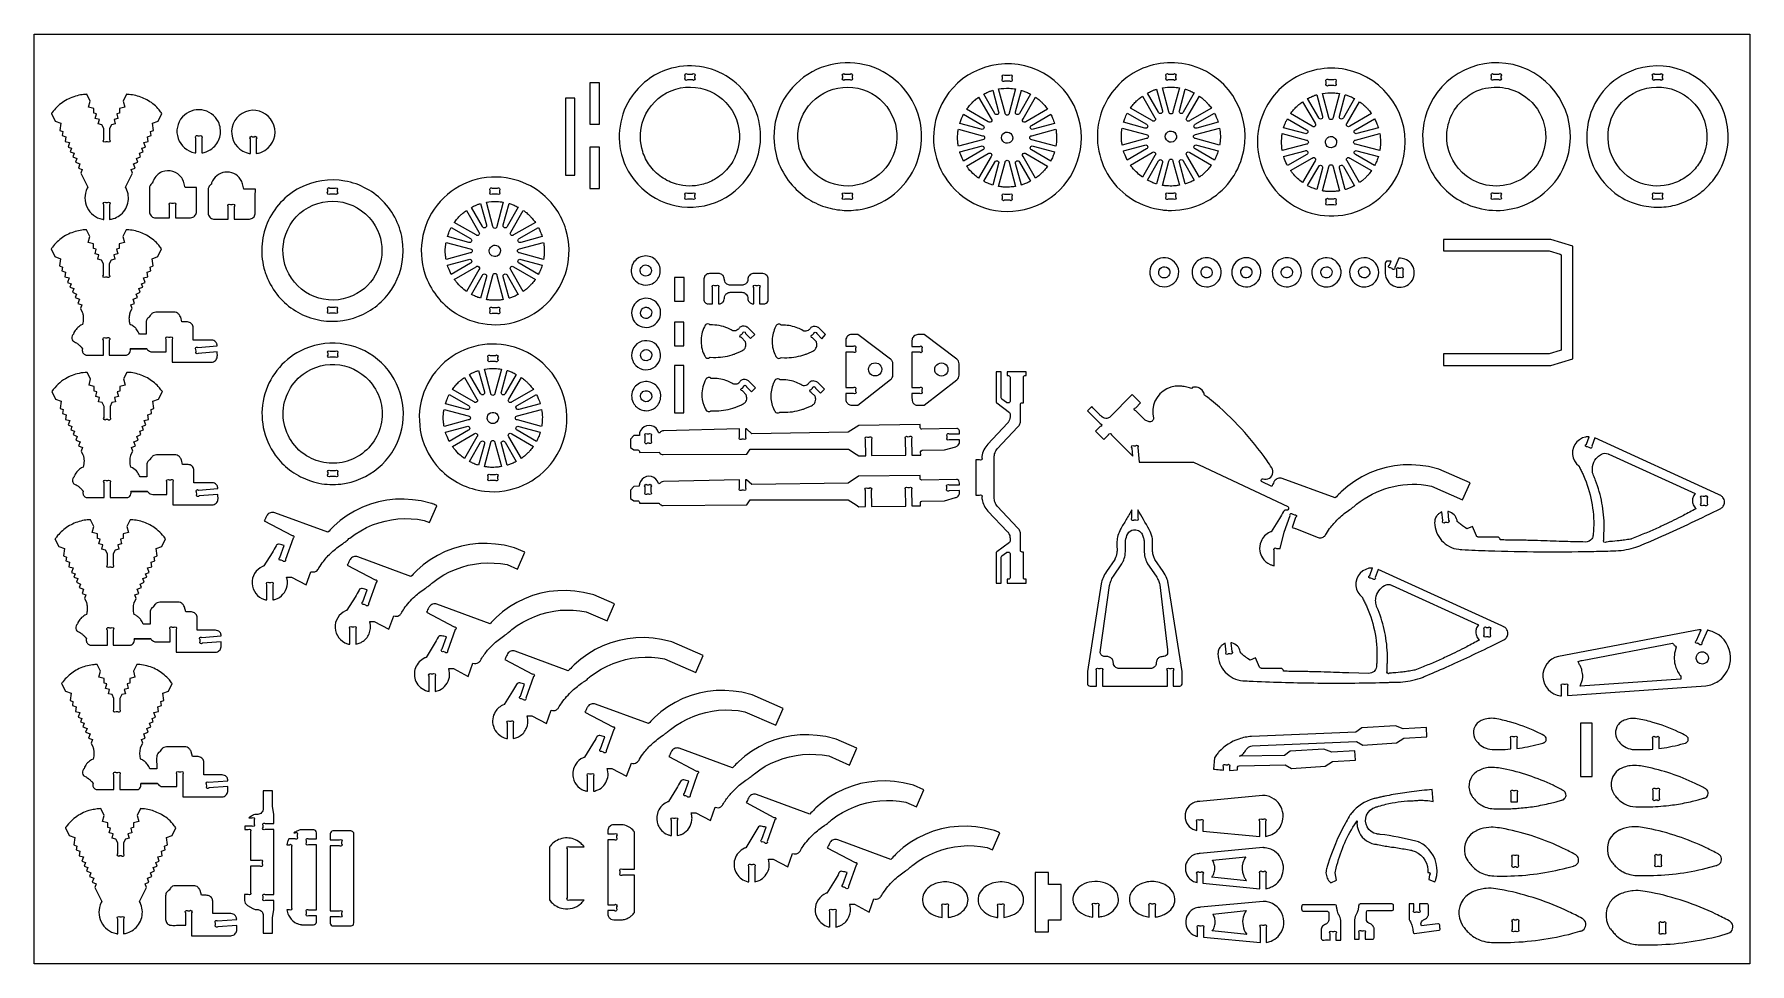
# Model space of a CAD drawing. Extents: x -812 to 928, y -560 to 383.
import ezdxf

# ---------------------------------------------------------------- set-up
doc = ezdxf.new("R2010")
doc.units = 0
doc.header["$MEASUREMENT"] = 0
doc.layers.get('0').update_dxf_attribs({"linetype": 'CONTINUOUS'})
doc.layers.add('SECTIONCUTEDGES', color=18, linetype='CONTINUOUS')

msp = doc.modelspace()

# ---------------------------------------------------------------- linework, layer by layer
msp.add_lwpolyline([(928.1, -559.9), (-812.1, -559.9), (-812.1, 383.4), (928.1, 383.4)], close=True)
at = {"layer": 'SECTIONCUTEDGES'}
for points in [[(-207.1, 240.5, 0.331784), (-126.6, 210.9, 0.331988), (-75.3, 279.6, 0.233331), (-103.4, 336.5, 0.233148), (-165.7, 348.9, 0.174605), (-205.5, 321.1, 0.237892), (-215.1, 257.2, 0.032676), (-211.7, 248.6, 0.03255)], [(-41, 227.8, 0.070963), (-24.5, 214.8, 0.069817), (-4.7, 206.8, 0.034745), (5, 205.1, 0.061427), (23.6, 205.4, 0.222532), (76.8, 240.1, 0.429696), (49.1, 345.3, 0.275209), (-27.4, 342.7, 0.274744), (-61.6, 274, 0.086691), (-55.4, 249.1, 0.086412)], [(114.3, 234.7, 0.325322), (198.2, 207.2, 0.325497), (250.1, 278.5, 0.371858), (186.1, 352.7, 0.371962), (103.4, 300.2, 0.115164), (101.2, 266.1, 0.115322)], [(341.6, 204.7, 0.112364), (373.8, 212.1, 0.210055), (413, 257.9, 0.414116), (362.9, 351.4, 0.414311), (269.5, 301.3, 0.221929), (278.6, 238.5, 0.222236), (332.5, 205.2, 0.015157), (336.9, 204.8, 0.014233)], [(454.7, 217.3, 0.254136), (524.6, 202, 0.254134), (575.4, 252.3, 0.414116), (525.4, 345.8, 0.414311), (431.9, 295.7, 0.14489), (431.7, 253.1, 0.144775)], [(625, 220.7, 0.206957), (682.5, 205.5, 0.283205), (742.5, 256.2, 0.410681), (695.5, 350.5, 0.410721), (600.6, 304.7, 0.157062), (599.3, 258.8, 0.156826)], [(795.7, 219.3, 0.096009), (820.7, 209.3, 0.068853), (841.1, 208.2, 0.067711), (859.1, 212.2, 0.064759), (876.2, 221.2, 0.042288), (885.1, 228.7, 0.076087), (898.1, 246.3, 0.210202), (902.1, 303.8, 0.404304), (812.6, 347.9, 0.290152), (763.4, 289, 0.289788)], [(-144.3, 337.1), (-149.6, 337.1, -1), (-151.7, 339.2), (-151.7, 340.9, -1), (-149.6, 343.1), (-144.3, 343.1, -1), (-142.2, 340.9), (-142.2, 339.2, -1)], [(10.2, 343.1), (15.5, 343.1, -1), (17.6, 340.9), (17.6, 339.2, -1), (15.5, 337.1), (10.2, 337.1, -1), (8, 339.2), (8, 340.9, -1)], [(172.2, 342), (177.5, 342, -1), (179.6, 339.8), (179.6, 338.1, -1), (177.5, 336), (172.2, 336, -1), (170.1, 338.1), (170.1, 339.8, -1)], [(338.3, 343.1), (343.6, 343.1, -1), (345.7, 340.9), (345.7, 339.2, -1), (343.6, 337.1), (338.3, 337.1, -1), (336.2, 339.2), (336.2, 340.9, -1)], [(500.8, 337.4), (506.1, 337.4, -1), (508.2, 335.3), (508.2, 333.6, -1), (506.1, 331.4), (500.8, 331.4, -1), (498.6, 333.6), (498.6, 335.3, -1)], [(668.3, 343.1), (673.7, 343.1, -1), (675.8, 340.9), (675.8, 339.2, -1), (673.7, 337.1), (668.3, 337.1, -1), (666.2, 339.2), (666.2, 340.9, -1)], [(831.9, 343.1), (837.3, 343.1, -1), (839.4, 340.9), (839.4, 339.2, -1), (837.3, 337.1), (831.9, 337.1, -1), (829.8, 339.2), (829.8, 340.9, -1)], [(-741.7, 195.5), (-741.7, 210.5, -1), (-739.5, 212.6), (-737.8, 212.6, -1), (-735.7, 210.5), (-735.7, 195.5, 0.035031), (-731.8, 196.4, 0.079578), (-725.7, 199.4, 0.177317), (-717.2, 212, 0.17737), (-718.9, 227.1), (-719.5, 228.3), (-712.5, 242.6), (-713.8, 246.3), (-709.9, 247.7), (-711.5, 252), (-707, 253.6), (-708.3, 257.2), (-704.2, 259.2), (-705.5, 262.8), (-701.7, 264.2), (-703, 267.7), (-699.4, 269), (-701, 273.5), (-696.6, 274.7), (-697.2, 279.4), (-693.6, 280.8), (-694.1, 284.6), (-691.1, 285.7), (-692.1, 293.1), (-686.4, 295.3), (-682.6, 303, 0.016698), (-685.4, 306.6, 0.043492), (-690.6, 311.9, 0.077496), (-702.5, 319.1, 0.077508), (-715.9, 322.3, 0.010997), (-717.2, 322.4, -0.003666), (-718.6, 322.5), (-721.9, 315.7), (-720.3, 309.5), (-725.6, 308.2), (-725.6, 303.4), (-728.4, 302.7), (-727.2, 298), (-731.2, 296.9), (-730.1, 292.6), (-733.8, 291.7), (-735.7, 287.9), (-735.7, 276.5, -1), (-737.8, 274.4), (-739.5, 274.4, -1), (-741.7, 276.5), (-741.7, 287.9), (-743.5, 291.7), (-747.2, 292.6), (-746.1, 296.9), (-750.2, 298), (-749, 302.7), (-751.7, 303.4), (-751.7, 308.2), (-757, 309.5), (-755.4, 315.7), (-758.8, 322.5, 0.015709), (-763.4, 322.1, 0.042831), (-770.4, 320.6, 0.082017), (-783.5, 314.3, 0.080336), (-794, 303.9, 0.007539), (-794.4, 303.5, -0.002513), (-794.7, 303), (-790.9, 295.3), (-785.2, 293.1), (-786.2, 285.7), (-783.2, 284.6), (-783.8, 280.8), (-780.1, 279.4), (-780.7, 274.7), (-776.3, 273.5), (-777.9, 269), (-774.3, 267.7), (-775.6, 264.2), (-771.8, 262.8), (-773.1, 259.2), (-769, 257.2), (-770.3, 253.6), (-765.8, 252), (-767.4, 247.7), (-763.5, 246.3), (-764.9, 242.6), (-757.8, 228.3), (-758.4, 227.1, 0.232949), (-758.5, 207.6, 0.232949), (-743, 195.7, 0.011595), (-742.3, 195.6, -0.003865)], [(-187.9, 250.5, -0.080134), (-194.9, 264.4, -0.146264), (-195.3, 293.3, -0.425215), (-131.5, 327.4, -0.425051), (-99.8, 262.3, -0.087626), (-108.5, 247.4, -0.085811), (-122, 236.1, -0.071707), (-134.9, 230.9, -0.130273), (-160.7, 231.3, -0.084944), (-175.8, 238.5, -0.082952)], [(-30.2, 253.6, -0.428721), (-11.2, 323.7, -0.428259), (58, 301.4, -0.400307), (36.7, 235.5, -0.399853)], [(145.9, 319.5), (158.6, 297.6, -1), (155.7, 294.7), (133.7, 307.4, -0.014778), (136.7, 311.1, -0.028539), (140.1, 314.8, -0.018438), (142.3, 316.7, -0.011345)], [(160.3, 326.6), (166.2, 304.8, -1), (162.3, 303.2), (151, 322.7, -0.012176), (155.3, 324.7, -0.019565), (158, 325.8, -0.009363), (159.1, 326.2, 0.003121)], [(183.4, 327.9), (176.9, 303.4, -1), (172.8, 303.4), (166.2, 327.9, -0.057699), (176.9, 328.6, -0.024823)], [(198.6, 322.7), (187.3, 303.2, -1), (183.4, 304.8), (189.3, 326.6, 0.006199), (189.5, 326.5, -0.0186), (189.7, 326.5), (194.4, 324.8, -0.018388), (196.5, 323.8, 0.006129)], [(215.9, 307.4), (193.9, 294.7, -1), (191, 297.6), (203.7, 319.5, 0.006303), (205.2, 318.4, -0.01891), (206.8, 317.2, -0.017187), (208.6, 315.6, -0.012321), (211.1, 313.2, -0.018926), (213.1, 311, -0.012469)], [(312, 320.7), (324.7, 298.7, -1), (321.8, 295.8), (299.8, 308.5, -0.014778), (302.8, 312.2, -0.028539), (306.2, 315.9, -0.018438), (308.4, 317.8, -0.011345)], [(326.5, 327.7), (332.3, 305.9, -1), (328.4, 304.3), (317.1, 323.8, -0.012176), (321.4, 325.8, -0.019565), (324.1, 326.9, -0.009363), (325.3, 327.3, 0.003121)], [(349.5, 329.1), (343, 304.6, -1), (338.9, 304.6), (332.3, 329.1, -0.057699), (343, 329.7, -0.024823)], [(364.7, 323.9), (353.4, 304.3, -1), (349.5, 305.9), (355.4, 327.7, 0.006199), (355.6, 327.7, -0.0186), (355.8, 327.6), (360.5, 325.9, -0.018388), (362.6, 324.9, 0.006129)], [(382, 308.5), (360, 295.8, -1), (357.1, 298.7), (369.8, 320.7, 0.006303), (371.4, 319.5, -0.01891), (372.9, 318.4, -0.017187), (374.7, 316.7, -0.012321), (377.2, 314.3, -0.018926), (379.2, 312.1, -0.012469)], [(474.5, 315), (487.2, 293.1, -1), (484.3, 290.2), (462.3, 302.9, -0.014778), (465.3, 306.6, -0.028539), (468.7, 310.3, -0.018438), (470.8, 312.2, -0.011345)], [(488.9, 322.1), (494.7, 300.3, -1), (490.9, 298.7), (479.6, 318.2, -0.012176), (483.8, 320.2, -0.019565), (486.5, 321.3, -0.009363), (487.7, 321.7, 0.003121)], [(512, 323.4), (505.4, 298.9, -1), (501.3, 298.9), (494.8, 323.4, -0.057699), (505.5, 324.1, -0.024823)], [(527.2, 318.2), (515.9, 298.7, -1), (512, 300.3), (517.8, 322.1, 0.006199), (518.1, 322, -0.0186), (518.3, 322), (522.9, 320.3, -0.018388), (525.1, 319.3, 0.006129)], [(544.4, 302.9), (522.5, 290.2, -1), (519.6, 293.1), (532.2, 315, 0.006303), (533.8, 313.9, -0.01891), (535.4, 312.7, -0.017187), (537.2, 311.1, -0.012321), (539.6, 308.7, -0.018926), (541.6, 306.5, -0.012469)], [(636.3, 243.3, -0.211285), (620.8, 280.7, -0.111358), (626.3, 302.5, -0.08886), (636.6, 316.2, -0.085912), (651.4, 325.9, -0.063127), (663.1, 329.2, -0.114379), (685.9, 327.5, -0.173245), (712.8, 307.3, -0.172762), (720.9, 274.5, -0.286521), (688.4, 232.5, -0.286207)], [(867.4, 241.6, -0.083314), (852.9, 232.9, -0.158081), (822, 231, -0.418063), (786.1, 292.7, -0.417665), (848.3, 327.9, -0.195857), (878.1, 304.6, -0.195502), (883.2, 267.1, -0.076037), (877.2, 253.1, -0.077055)], [(-648.3, 263), (-648.3, 278, -1), (-646.2, 280.2), (-644.4, 280.2, -1), (-642.3, 278), (-642.3, 263, 0.047597), (-637.6, 264.2, 0.100184), (-630.3, 268.7, 0.160083), (-623.6, 280.8, 0.160346), (-625.4, 294.5, 0.250499), (-642.3, 306.7, 0.250445), (-661.8, 299.5, 0.27053), (-666.2, 277.7, 0.270621), (-649.4, 263.2, 0.009062), (-648.9, 263.1, -0.003021)], [(-592.9, 262.4), (-592.9, 277.4, -1), (-590.8, 279.5), (-589, 279.5, -1), (-586.9, 277.4), (-586.9, 262.4, 0.047597), (-582.2, 263.6, 0.100184), (-574.9, 268.1, 0.760738), (-594.5, 305.8, 0.761228), (-597.1, 263.4, 0.024169), (-595.3, 262.8, 0.017962)], [(130.6, 302.3), (150.1, 291, -1), (148.5, 287.1), (126.7, 292.9, -0.012918), (128.1, 296.8, -0.018758), (129.2, 299.4, -0.010898), (129.9, 300.8, 0.003632)], [(222.9, 292.9), (201.1, 287.1, -1), (199.5, 291), (219, 302.3, -0.026072), (220.9, 298.2, -0.02074)], [(296.7, 303.4), (316.2, 292.1, -1), (314.6, 288.2), (292.8, 294.1, -0.012918), (294.2, 297.9, -0.018758), (295.3, 300.5, -0.010898), (296, 302, 0.003632)], [(389, 294.1), (367.2, 288.2, -1), (365.6, 292.1), (385.1, 303.4, -0.026072), (387, 299.3, -0.02074)], [(459.2, 297.7), (478.6, 286.5, -1), (477, 282.6), (455.3, 288.4, -0.012918), (456.6, 292.3, -0.018758), (457.7, 294.9, -0.010898), (458.4, 296.3, 0.003632)], [(551.4, 288.4), (529.7, 282.6, -1), (528.1, 286.5), (547.6, 297.7, -0.026072), (549.5, 293.7, -0.020703)], [(125.3, 287.1), (149.9, 280.5, -1), (149.9, 276.4), (125.4, 269.9, 0.006429), (125.1, 271.6, -0.01929), (124.8, 273.4), (124.6, 278.5), (124.8, 283.6, -0.018896), (125.1, 285.3, 0.006298)], [(177, 273.2, -0.761731), (170.2, 281.9, -0.761062), (180.5, 277.9, -0.135678), (179.4, 275.1, -0.135247)], [(224.3, 269.9), (199.8, 276.4, -1), (199.8, 280.5), (224.3, 287.1, -0.005477), (224.7, 283.4, -0.027167), (225, 278.8, -0.022163), (224.9, 274.9, -0.016966)], [(291.4, 288.2), (316, 281.7, -1), (316, 277.6), (291.5, 271, 0.006429), (291.2, 272.8, -0.01929), (290.9, 274.5), (290.7, 279.6), (290.9, 284.7, -0.018896), (291.2, 286.4, 0.006298)], [(343.1, 274.3, -0.781821), (336.5, 283.2, -0.781093), (346.5, 278.5, -0.122906), (345.3, 276, -0.122447)], [(390.4, 271), (365.9, 277.6, -1), (365.9, 281.7), (390.4, 288.2, -0.035509), (391.1, 280.3, -0.037792), (390.7, 272.9, -0.007975), (390.5, 271.9, 0.002658)], [(453.9, 282.6), (478.4, 276, -1), (478.4, 271.9), (453.9, 265.4, 0.006429), (453.6, 267.1, -0.01929), (453.4, 268.9), (453.1, 274), (453.4, 279, -0.018896), (453.6, 280.8, 0.006298)], [(505.5, 268.7, -0.385134), (498.3, 271.3, -0.384041), (500.2, 278.7, -0.445044), (508.4, 276.7, -0.443903)], [(552.8, 265.4), (528.3, 271.9, -1), (528.3, 276), (552.8, 282.6, -0.035509), (553.5, 274.7, -0.037792), (553.1, 267.2, -0.007975), (553, 266.3, 0.002658)], [(126.7, 264), (148.5, 269.9, -1), (150.1, 266), (130.6, 254.7, -0.020623), (127.7, 261.1, -0.019978), (126.8, 263.6, -0.019766), (126.8, 263.8, 0.006588)], [(133.7, 249.6), (155.7, 262.3, -1), (158.6, 259.4), (145.9, 237.4, -0.019294), (141.8, 240.7, -0.045903), (135.7, 247, -0.008546), (134.8, 248.2, -0.007227)], [(203.7, 237.4), (191, 259.4, -1), (193.9, 262.3), (215.9, 249.6, -0.014529), (212.6, 245.5, -0.022653), (210.3, 243), (206.8, 239.7, -0.018394), (205.3, 238.6, 0.006131)], [(219, 254.7), (199.5, 266, -1), (201.1, 269.9), (222.9, 264, -0.023422), (221.2, 259.4, -0.022486)], [(292.8, 265.1), (314.6, 271, -1), (316.2, 267.1), (296.7, 255.8, -0.020623), (293.8, 262.2, -0.019978), (292.9, 264.7, -0.019766), (292.9, 264.9, 0.006588)], [(299.8, 250.7), (321.8, 263.4, -1), (324.7, 260.5), (312, 238.5, -0.024397), (306.9, 242.7, -0.042082), (301.8, 248.1, -0.010889), (300.8, 249.4, 0.00363)], [(369.8, 238.5), (357.1, 260.5, -1), (360, 263.4), (382, 250.7, -0.014529), (378.7, 246.6, -0.022653), (376.4, 244.1), (372.9, 240.8, -0.018394), (371.4, 239.7, 0.006131)], [(385.1, 255.8), (365.6, 267.1, -1), (367.2, 271), (389, 265.2, -0.023422), (387.3, 260.5, -0.022807)], [(455.3, 259.5), (477, 265.3, -1), (478.7, 261.5), (459.2, 250.2, -0.020623), (456.3, 256.6, -0.019978), (455.4, 259.1, -0.019766), (455.3, 259.3, 0.006588)], [(547.6, 250.2), (528.1, 261.5, -1), (529.7, 265.3), (551.4, 259.5, -0.023422), (549.8, 254.8, -0.022807)], [(-674.9, 197.3), (-674.9, 210, -1), (-672.8, 212.1), (-671, 212.1, -1), (-668.9, 210), (-668.9, 197.3, -0.001261), (-656.6, 197.3, 0.007568), (-653.5, 197.3, 0.17911), (-649.5, 198.9, 0.186027), (-647.6, 202.7, 0.012625), (-647.5, 202.9, 0.006307), (-647.5, 203.3, 0.00914), (-647.5, 208.2, -0.008036), (-647.4, 227.8), (-659.1, 227.8, 0.003437), (-660.4, 233, 0.080686), (-662.5, 237.6, 0.363611), (-682.6, 243.7, 0.187458), (-691.3, 235.2, 0.018465), (-691.6, 234.4, 0.013194), (-692, 233.3, 0.057236), (-692.1, 232.9, -0.140672), (-692.2, 232.6, -0.134911), (-692.5, 232.4, 0.061956), (-693, 232, 0.116179), (-694.7, 230, 0.105792), (-695.3, 227.3), (-695.3, 203.3, 0.17911), (-693.7, 199.2, 0.186027), (-690, 197.3, 0.012625), (-689.8, 197.3, 0.006307), (-689.4, 197.3, 0.008514), (-684.3, 197.3, -0.002207)], [(151, 234.3), (162.3, 253.8, -1), (166.2, 252.2), (160.4, 230.4, -0.012234), (156.6, 231.7, -0.017991), (154.1, 232.7, -0.010478), (152.6, 233.5, 0.003492)], [(166.2, 229), (172.8, 253.5, -1), (176.9, 253.5), (183.4, 229, -0.013089), (179, 228.5, -0.036535), (172.3, 228.3, -0.015577), (169.6, 228.6, -0.012352)], [(189.3, 230.4), (183.4, 252.2, -1), (187.3, 253.8), (198.6, 234.2, 0.006248), (196.5, 233.2, -0.018746), (194.4, 232.2), (189.7, 230.5, -0.018599), (189.5, 230.4, 0.006199)], [(317.1, 235.4), (328.4, 254.9, -1), (332.3, 253.3), (326.5, 231.5, -0.012234), (322.7, 232.8, -0.017991), (320.2, 233.9, -0.010478), (318.7, 234.6, 0.003492)], [(332.3, 230.1), (338.9, 254.7, -1), (343, 254.7), (349.5, 230.2, -0.013089), (345.1, 229.6, -0.036535), (338.4, 229.5, -0.015577), (335.7, 229.7, -0.012352)], [(355.4, 231.5), (349.5, 253.3, -1), (353.4, 254.9), (364.7, 235.4, 0.006248), (362.6, 234.3, -0.018746), (360.5, 233.3), (355.8, 231.6, -0.018599), (355.6, 231.6, 0.006199)], [(462.3, 245.1), (484.3, 257.8, -1), (487.2, 254.9), (474.5, 232.9, -0.024397), (469.4, 237.1, -0.042082), (464.3, 242.5, -0.010889), (463.3, 243.8, 0.00363)], [(479.6, 229.8), (490.9, 249.3, -1), (494.7, 247.6), (488.9, 225.9, -0.012234), (485.2, 227.2, -0.017991), (482.7, 228.2, -0.010478), (481.1, 229, 0.003492)], [(494.8, 224.5), (501.3, 249, -1), (505.4, 249), (512, 224.5, -0.013089), (507.6, 224, -0.036535), (500.9, 223.8, -0.015577), (498.2, 224, -0.012352)], [(517.8, 225.9), (512, 247.6, -1), (515.9, 249.3), (527.2, 229.7, 0.006248), (525.1, 228.7, -0.018746), (522.9, 227.7), (518.3, 226, -0.018599), (518.1, 225.9, 0.006199)], [(532.3, 232.9), (519.6, 254.9, -1), (522.5, 257.8), (544.4, 245.1, -0.014529), (541.2, 240.9, -0.022653), (538.9, 238.4), (535.4, 235.2, -0.018394), (533.8, 234, 0.006131)], [(-615.3, 195.9), (-615.3, 208.5, -1), (-613.2, 210.7), (-611.4, 210.7, -1), (-609.3, 208.5), (-609.3, 195.9, -0.001261), (-597, 195.9, 0.007568), (-593.9, 195.9, 0.17911), (-589.9, 197.5, 0.186027), (-588, 201.2, 0.012625), (-588, 201.5, 0.006307), (-587.9, 201.9, 0.00914), (-587.9, 206.8, -0.008036), (-587.8, 226.3), (-599.5, 226.3, 0.002778), (-600.8, 231.6, 0.080686), (-602.9, 236.2, 0.286261), (-618.7, 243.5, 0.286452), (-632.2, 232.5, 0.036637), (-632.5, 231.4, -0.114416), (-632.6, 231.2, -0.116624), (-632.9, 230.9, 0.081245), (-634, 230.1, 0.097719), (-635.2, 228.2, 0.089338), (-635.7, 225.9), (-635.7, 201.9, 0.17911), (-634.1, 197.8, 0.186027), (-630.4, 195.9, 0.012625), (-630.2, 195.9, 0.006307), (-629.8, 195.9, 0.008514), (-624.7, 195.8, -0.002207)], [(-576.6, 138.3, 0.083187), (-564.2, 117.4, 0.15872), (-526.6, 94.2, 0.155063), (-483.2, 97.2, 0.155089), (-449.5, 124.7, 0.166511), (-438.1, 169.7, 0.16632), (-456.7, 212.3, 0.164857), (-497.1, 234.5, 0.165101), (-542.6, 227.6, 0.174897), (-575.7, 191.8, 0.174968), (-578.3, 143.1, 0.009023), (-577.4, 140.5, 0.010489)], [(-506.9, 221.3), (-512.2, 221.3, -1), (-514.4, 223.5), (-514.4, 225.2, -1), (-512.2, 227.3), (-506.9, 227.3, -1), (-504.8, 225.2), (-504.8, 223.5, -1)], [(-383.7, 99.7, 0.063566), (-365.9, 91.8, 0.120276), (-330.4, 90, 0.147825), (-292.1, 110.1, 0.278823), (-272.8, 185.3, 0.15407), (-298.3, 222.6, 0.113627), (-328.6, 236.8, 0.268788), (-400.2, 213.8, 0.26905), (-415.8, 140.2, 0.085445), (-404, 118, 0.083649), (-385.2, 100.6, 0.004404), (-384.4, 100.1, 0.004421)], [(-342.2, 221.1), (-347.5, 221.1, -1), (-349.6, 223.2), (-349.6, 224.9, -1), (-347.5, 227.1), (-342.2, 227.1, -1), (-340.1, 224.9), (-340.1, 223.2, -1)], [(-551.3, 135.8, -0.439479), (-534.1, 207.7, -0.439058), (-463.9, 184.5, -0.174074), (-461.2, 150.8, -0.173675), (-480.6, 122.9, -0.202252), (-518.6, 114.5, -0.201817)], [(-359.4, 211.7), (-353.5, 189.9, -1), (-357.4, 188.3), (-368.7, 207.8, -0.012176), (-364.4, 209.8, -0.019565), (-361.7, 210.9, -0.009363), (-360.6, 211.3, 0.003121)], [(-336.3, 213.1), (-342.8, 188.5, -1), (-346.9, 188.5), (-353.5, 213.1, -0.057699), (-342.8, 213.7, -0.024823)], [(-321.1, 207.9), (-332.4, 188.3, -1), (-336.3, 189.9), (-330.4, 211.7, 0.006199), (-330.2, 211.7, -0.0186), (-330, 211.6), (-325.3, 209.9, -0.018388), (-323.2, 208.9, 0.006129)], [(-149.6, 222.1), (-144.3, 222.1, -1), (-142.2, 220), (-142.2, 218.3, -1), (-144.3, 216.1), (-149.6, 216.1, -1), (-151.7, 218.3), (-151.7, 220, -1)], [(10.2, 222.1), (15.5, 222.1, -1), (17.6, 220), (17.6, 218.3, -1), (15.5, 216.1), (10.2, 216.1, -1), (8, 218.3), (8, 220, -1)], [(177.5, 215), (172.2, 215, -1), (170.1, 217.1), (170.1, 218.9, -1), (172.2, 221), (177.5, 221, -1), (179.6, 218.9), (179.6, 217.1, -1)], [(345.7, 220), (345.7, 218.3, -1), (343.6, 216.1), (338.3, 216.1, -1), (336.2, 218.3), (336.2, 220, -1), (338.3, 222.1), (343.6, 222.1, -1)], [(500.8, 216.5), (506.1, 216.5, -1), (508.2, 214.4), (508.2, 212.6, -1), (506.1, 210.5), (500.8, 210.5, -1), (498.6, 212.6), (498.6, 214.4, -1)], [(668.3, 222.1), (673.7, 222.1, -1), (675.8, 220), (675.8, 218.3, -1), (673.7, 216.1), (668.3, 216.1, -1), (666.2, 218.3), (666.2, 220, -1)], [(831.9, 222.1), (837.3, 222.1, -1), (839.4, 220), (839.4, 218.3, -1), (837.3, 216.1), (831.9, 216.1, -1), (829.8, 218.3), (829.8, 220, -1)], [(-373.8, 204.7), (-361.1, 182.7, -1), (-364, 179.8), (-386, 192.5, -0.014778), (-383, 196.2, -0.028539), (-379.6, 199.9, -0.018438), (-377.4, 201.8, -0.011345)], [(-303.8, 192.5), (-325.8, 179.8, -1), (-328.7, 182.7), (-316, 204.7, 0.006303), (-314.5, 203.5, -0.01891), (-312.9, 202.4, -0.017187), (-311.1, 200.7, -0.012321), (-308.6, 198.3, -0.018926), (-306.6, 196.1, -0.012469)], [(-714.8, 64.3), (-698, 64.3, -0.159762), (-697.8, 64.1, 0.066488), (-697.3, 63.3, 0.224273), (-692.7, 61.1, -0.000395), (-678.2, 61.1), (-678.2, 73.8, -1), (-676.1, 75.9), (-674.4, 75.9, -1), (-672.2, 73.8), (-672.2, 50.6), (-632.5, 50.6, 0.17911), (-628.4, 52.2, 0.186027), (-626.5, 56, 0.031019), (-626.4, 57.7, -0.005772), (-626.5, 61), (-645.7, 59.6, -1), (-647.9, 61.6), (-648.1, 63.4, -1), (-646.1, 65.6), (-626.5, 67.1, 0.052573), (-626.8, 68.8, 0.128734), (-628.2, 71.2, 0.098804), (-630, 72.5, 0.090544), (-632.3, 73), (-650.9, 73, -0.002036), (-650.8, 81.1, 0.007854), (-650.9, 85.5, 0.165437), (-652.3, 89.3, 0.175912), (-655.6, 91.3, 0.045646), (-657.7, 91.6, 0.003185), (-662.4, 91.6), (-663.6, 96.4, 0.035592), (-663.8, 96.8, 0.008238), (-664.8, 98.4, 0.105793), (-666.7, 100.4, 0.114267), (-669.1, 101.3, 0.016414), (-669.4, 101.3, 0.008238), (-669.9, 101.3), (-688.9, 101.3, 0.110419), (-691.6, 100.7, 0.110418), (-693.7, 98.9, 0.022316), (-695.1, 96.9, -0.059806), (-695.5, 96.4, -0.058444), (-695.9, 96.1, 0.099091), (-697.5, 94.7, 0.081372), (-698.3, 93.1, 0.073068), (-698.7, 91.1, 0.009886), (-698.7, 88.7, -0.001648), (-698.7, 79), (-705.5, 79, 0.019577), (-706.6, 81.4, 0.043762), (-708, 83.6, 0.056859), (-710.6, 86.3, 0.05369), (-714, 88.6, 0.039391), (-714.7, 88.8, -0.141623), (-714.8, 88.9), (-715.2, 90.5, -0.054644), (-715.7, 95.3, -0.056928), (-715.1, 99.9, -0.006856), (-714.8, 101.1, -0.024199), (-714.7, 101.4), (-712.8, 105.2), (-714.2, 108.9), (-710.3, 110.3), (-711.8, 114.6), (-707.3, 116.3), (-708.7, 119.8), (-704.6, 121.8), (-705.9, 125.4), (-702.1, 126.8), (-703.4, 130.3), (-699.7, 131.6), (-701.4, 136.1), (-696.9, 137.3), (-697.6, 142), (-693.9, 143.4), (-694.4, 147.2), (-691.5, 148.3), (-692.5, 155.7), (-686.7, 157.9), (-682.9, 165.6, 0.016698), (-685.8, 169.3, 0.043491), (-691, 174.5, 0.077496), (-702.8, 181.7, 0.077508), (-716.3, 184.9, 0.010997), (-717.6, 185, -0.003666), (-718.9, 185.1), (-722.3, 178.3), (-720.7, 172.1), (-726, 170.8), (-726, 166), (-728.7, 165.3), (-727.5, 160.6), (-731.5, 159.6), (-730.4, 155.2), (-734.1, 154.3), (-736, 150.5), (-736, 139.1, -1), (-738.1, 137), (-739.9, 137, -1), (-742, 139.1), (-742, 150.5), (-743.9, 154.3), (-747.6, 155.2), (-746.5, 159.6), (-750.5, 160.6), (-749.3, 165.3), (-752, 166), (-752, 170.8), (-757.3, 172.1), (-755.8, 178.3), (-759.1, 185.1, 0.015709), (-763.8, 184.7, 0.042831), (-770.8, 183.2, 0.078645), (-783.5, 177.2, 0.078653), (-793.7, 167.5, 0.010048), (-794.4, 166.5, -0.003349), (-795.1, 165.6), (-791.3, 157.9), (-785.5, 155.7), (-786.6, 148.3), (-783.6, 147.2), (-784.1, 143.4), (-780.4, 142), (-781.1, 137.3), (-776.6, 136.1), (-778.3, 131.6), (-774.7, 130.3), (-775.9, 126.8), (-772.1, 125.4), (-773.5, 121.8), (-769.4, 119.8), (-770.7, 116.3), (-766.2, 114.6), (-767.8, 110.3), (-763.8, 108.9), (-765.2, 105.2), (-763.4, 101.4, -0.036497), (-763, 100.2, -0.035573), (-762.5, 96.8, -0.036385), (-762.4, 93.6, -0.0364), (-762.8, 90.5), (-763.2, 88.9), (-764.8, 88.1, 0.075892), (-768.9, 84.9, 0.075892), (-771.9, 80.6, 0.038064), (-772.3, 79.5, -0.074201), (-772.5, 79, -0.053422), (-772.8, 78.7, 0.096755), (-773.7, 77.4, 0.145353), (-774.1, 74.7, 0.145421), (-772.9, 72.3, 0.10301), (-772.1, 71.7, -0.049055), (-768.6, 69.7, -0.034046), (-766.2, 67.7, -0.034058), (-764.2, 65.5), (-763.2, 64.3, -0.13896), (-763.2, 64.1, 0.06537), (-763.4, 63.3, 0.165435), (-762.7, 60.1, 0.165462), (-760.1, 58.1, 0.012695), (-759.8, 57.9, 0.03751), (-759.6, 57.9), (-742, 57.9), (-742, 73.1, -1), (-739.9, 75.2), (-738.1, 75.2, -1), (-736, 73.1), (-736, 57.9), (-718.4, 57.9, 0.089286), (-717.3, 58.3, 0.087241), (-715.8, 59.5, 0.127053), (-714.8, 61.6, 0.114164), (-714.8, 64.3), (-698, 64.3)], [(-389.1, 187.4), (-369.6, 176.1, -1), (-371.2, 172.2), (-393, 178.1, -0.012918), (-391.6, 181.9, -0.018758), (-390.5, 184.5, -0.010898), (-389.8, 186, 0.003632)], [(-296.8, 178.1), (-318.6, 172.2, -1), (-320.2, 176.1), (-300.7, 187.4, -0.026072), (-298.8, 183.3, -0.02074)], [(617.5, 47.4), (726.4, 47.4), (748.7, 54.1), (748.7, 168.5), (726.4, 175.3), (617.5, 175.3), (617.5, 163.7), (724.7, 163.7), (736, 160.3, -0.331314), (737, 158.8), (737, 63.8, -0.331314), (736, 62.4), (724.7, 59), (617.5, 59)], [(-394.4, 172.2), (-369.8, 165.6, -1), (-369.8, 161.6), (-394.3, 155, 0.006429), (-394.6, 156.8, -0.01929), (-394.9, 158.5), (-395.2, 163.6), (-394.9, 168.7, -0.018896), (-394.6, 170.4, 0.006298)], [(-342.7, 158.3, -0.520017), (-350.6, 163.3, -0.519794), (-343.2, 169.1, -0.315968), (-339.2, 163.9, -0.315775)], [(-295.4, 155), (-319.9, 161.6, -1), (-319.9, 165.6), (-295.4, 172.2, -0.005477), (-295, 168.5, -0.027167), (-294.7, 163.9, -0.022163), (-294.8, 160, -0.016966)], [(-202.3, 133.2, 0.155406), (-194.4, 129.1, 0.152514), (-185.4, 130.3, 0.115137), (-180.3, 134.3, 0.20973), (-177.2, 145.9, 0.510659), (-198.5, 156.8, 0.510196)], [(368.4, 130, 0.318391), (385.5, 129.6, 0.317954), (391.5, 145.5, 0.517503), (369, 154.1, 0.517001)], [(408, 130.5, 0.74091), (431.6, 146.1, 0.740811), (403.3, 146.2, 0.14889), (403.3, 137.6, 0.148825)], [(449.2, 130.5, 0.331799), (466.8, 129.6, 0.331521), (472.7, 146.2, 0.502041), (450.3, 154.1, 0.501728)], [(490.5, 129.6, 0.63423), (513.5, 143.3, 0.633992), (488.3, 152.3, 0.223996), (484, 140.4, 0.223818)], [(-393, 149.1), (-371.2, 155, -1), (-369.6, 151.1), (-389.1, 139.8, -0.020623), (-392, 146.2, -0.019978), (-392.9, 148.7, -0.019766), (-392.9, 148.9, 0.006588)], [(-386, 134.7), (-364, 147.4, -1), (-361.1, 144.5), (-373.8, 122.5, -0.024397), (-378.9, 126.7, -0.042082), (-384, 132.1, -0.010889), (-385, 133.4, 0.00363)], [(-368.7, 119.4), (-357.4, 138.9, -1), (-353.5, 137.3), (-359.3, 115.5, -0.012234), (-363.1, 116.8, -0.017991), (-365.6, 117.9, -0.010478), (-367.1, 118.6, 0.003492)], [(-353.5, 114.1), (-346.9, 138.7, -1), (-342.8, 138.7), (-336.3, 114.1, -0.013089), (-340.7, 113.6, -0.036535), (-347.4, 113.5, -0.015577), (-350.1, 113.7, -0.012352)], [(-330.4, 115.5), (-336.3, 137.3, -1), (-332.4, 138.9), (-321.1, 119.4, 0.006248), (-323.2, 118.3, -0.018746), (-325.3, 117.3), (-330, 115.6, -0.018599), (-330.2, 115.5, 0.006199)], [(-316, 122.5), (-328.7, 144.5, -1), (-325.8, 147.4), (-303.8, 134.7, -0.014529), (-307.1, 130.6, -0.022653), (-309.4, 128.1), (-312.9, 124.8, -0.018394), (-314.5, 123.7, 0.006131)], [(-300.7, 139.8), (-320.2, 151.1, -1), (-318.6, 155), (-296.8, 149.1, -0.023422), (-298.5, 144.5, -0.022807)], [(-196.7, 140.7, -0.493086), (-193.3, 149.1, -0.496276), (-186.1, 143.6, -0.270598), (-189, 138.7, -0.267947), (-194.8, 138.8, -0.063066), (-195.8, 139.6, -0.063066)], [(-124.1, 109.7), (-124.1, 126.3, -1), (-122, 128.4), (-120.1, 128.4, -1), (-118, 126.3), (-118, 109.7, 0.052408), (-116.2, 110, 0.128325), (-113.8, 111.4, 0.197605), (-112, 115.6, -0.097222), (-111.6, 117.9, -0.148336), (-109.4, 120.5, -0.139985), (-106, 121.6), (-94.2, 121.6, -0.145828), (-90.8, 120.5, -0.209993), (-88.3, 116.4, -0.026239), (-88.2, 115.3, 0.09194), (-87.8, 113.4, 0.131652), (-85.9, 110.9, 0.131653), (-83.1, 109.7, 0.024549), (-82.7, 109.7, -0.008181), (-82.3, 109.7), (-82.3, 126.3, -1), (-80.2, 128.4), (-78.4, 128.4, -1), (-76.3, 126.3), (-76.3, 109.7, -0.00462), (-72.5, 109.7, 0.14671), (-69.6, 110.5, 0.128813), (-68.1, 112.1, 0.116385), (-67.5, 114.5), (-67.5, 134.7, 0.17911), (-69.1, 138.7, 0.186027), (-72.9, 140.6, 0.012625), (-73.1, 140.6, 0.006307), (-73.5, 140.6), (-82.3, 140.6, 0.145828), (-85.8, 139.5, 0.209993), (-88.2, 135.5, 0.026239), (-88.3, 134.4, -0.09194), (-88.7, 132.4, -0.148336), (-90.9, 129.8, -0.139985), (-94.2, 128.7), (-106, 128.7, -0.145828), (-109.5, 129.9, -0.209993), (-112, 133.9, -0.026239), (-112.1, 135, 0.09194), (-112.5, 137, 0.148336), (-114.6, 139.6, 0.139985), (-118, 140.6), (-127, 140.6, 0.17911), (-131, 139, 0.186027), (-132.9, 135.3, 0.012625), (-132.9, 135.1, 0.006307), (-132.9, 134.7), (-132.9, 114.5, 0.17911), (-131.6, 111.2, 0.185411), (-128.6, 109.7, 0.029365), (-127.7, 109.7, -0.004893)], [(324.8, 130.5, 0.865068), (346.4, 150.1, 0.86425), (320.1, 137.5, 0.072818), (321.9, 133.6, 0.072347)], [(332.5, 136.4, -0.127868), (329.9, 138.1, -0.137935), (328.6, 140.7, -0.320239), (331.4, 146.8, -0.324958), (338, 146.1, -0.217691), (339.9, 141.7, -0.220677), (337.8, 137.5, -0.140127), (334.8, 136.2, -0.112138)], [(375.8, 136.4, -0.15519), (372.8, 138.4, -0.312546), (372.4, 144.8, -0.392669), (379.8, 146.9, -0.389755), (382.5, 139.6, -0.204093), (379.5, 136.7, -0.136251), (376.1, 136.3, -0.015884), (376, 136.3, -0.015468)], [(413.8, 137.5, -0.389326), (412.8, 145.2, -0.393682), (420.4, 146.7, -0.425563), (422.1, 138.8, -0.30245), (416.3, 136.3, -0.064927), (415, 136.7, -0.063676)], [(453.2, 139.9, -0.275396), (454.2, 145.5, -0.267762), (459.7, 147.4, -0.183622), (463, 145.4, -0.175376), (464.2, 141.6, -0.249087), (461.6, 137.1, -0.472136)], [(496.8, 136.5, -0.160814), (494, 138.7, -0.156528), (493.1, 142.2, -0.261047), (495.9, 146.7, -0.251161), (501.4, 146.8, -0.13635), (503.5, 144.9, -0.240204), (504, 139.6, -0.195756), (501, 136.6, -0.192418)], [(528.2, 130, 0.166963), (536.9, 127.1, 0.218695), (548.4, 132.5, 0.177291), (551.8, 141.7, 0.171132), (548.4, 151.2, 0.189397), (539.3, 156.4, 0.183559), (528.8, 154.1, 0.164151), (523.1, 146.9, 0.158029), (522.9, 137.5, 0.081931), (524.8, 133.5, 0.075339)], [(535.1, 136.5, -0.355945), (531.4, 142.7, -0.188687), (533.4, 146.2, -0.315158), (539.9, 146.7, -0.316961), (542.6, 140.7, -0.219082), (539.8, 136.9, -0.217765)], [(572.2, 156.1), (568.1, 146.8, -1), (565.3, 145.7), (563.7, 146.4, -1), (562.6, 149.2), (564.3, 153.2), (560, 153.2, 0.146455), (559.2, 152.8, 0.196282), (558.4, 151), (558.4, 140.6, 0.597776), (581.9, 129.5, 0.597766), (578.2, 155.2, 0.052723), (575.5, 155.9, 0.044487)], [(572.3, 146.2), (574, 146.2, -1), (576.2, 144), (576.2, 138.7, -1), (574, 136.6), (572.3, 136.6, -1), (570.2, 138.7), (570.2, 144, -1)], [(-512.2, 106.4), (-506.9, 106.4, -1), (-504.8, 104.3), (-504.8, 102.5, -1), (-506.9, 100.4), (-512.2, 100.4, -1), (-514.4, 102.5), (-514.4, 104.3, -1)], [(-340.1, 104), (-340.1, 102.3, -1), (-342.2, 100.1), (-347.5, 100.1, -1), (-349.6, 102.3), (-349.6, 104, -1), (-347.5, 106.1), (-342.2, 106.1, -1)], [(-201.4, 89.8, 0.32468), (-184.1, 87.9, 0.324261), (-177, 103.7, 0.315456), (-189.3, 115.3, 0.314906), (-204.4, 107.7, 0.16802), (-206, 98.2, 0.16772)], [(-195.8, 97.1, -0.342692), (-196.1, 103.9, -0.167354), (-192.9, 106.2, -0.066194), (-191.7, 106.4, -0.053141), (-190.3, 106.3, -0.194534), (-186.8, 104, -0.255691), (-186.2, 98.5, -0.265791), (-190.5, 95.1, -0.258961)], [(-90.9, 71.8), (-94.7, 75.7, -1), (-94.7, 78.7), (-93.5, 79.9, -1), (-90.5, 79.9), (-85.4, 74.8), (-81.3, 78.8), (-88.1, 85.7, 0.061834), (-89.1, 86.3, 0.071753), (-91.8, 87.1, 0.070796), (-93.9, 87.1, 0.180454), (-96.8, 85.5, 0.028701), (-97.5, 84.6, -0.064537), (-98.3, 83.7, -0.217452), (-102.7, 82.4, -0.017845), (-103.3, 82.5, -0.040508), (-103.5, 82.5, -0.048621), (-104.1, 82.9, 0.025713), (-106.5, 84.2, 0.05669), (-115.1, 87.3, 0.056735), (-124.1, 88.4), (-126.4, 88.4, -0.12534), (-126.7, 88.6, 0.109514), (-127.5, 89.2, 0.209609), (-130.1, 89.2, 0.125437), (-131.2, 88.4, 0.040174), (-131.4, 88.1, 0.008606), (-132.3, 86.5, 0.123368), (-135.7, 71.6, 0.12115), (-131.8, 56.6, 0.018916), (-131.3, 55.9, 0.113433), (-130.7, 55.3, 0.1368), (-128.8, 54.7, 0.136799), (-127, 55.3, 0.077822), (-126.7, 55.5, -0.14103), (-126.4, 55.7), (-123.2, 55.5, 0.039745), (-113.5, 56.1, 0.041404), (-104.3, 58.1, 0.004978), (-102.3, 58.7, 0.009757), (-101.3, 59.1), (-95.6, 61.5, 0.025645), (-93.4, 62.7, 0.123538), (-91.1, 64.9, 0.094777), (-90.3, 67.3, 0.094759), (-90.4, 69.8, 0.002266), (-90.7, 71.4, 0.072469)], [(-18.8, 71.5), (-22.6, 75.4, -1), (-22.6, 78.4), (-21.4, 79.6, -1), (-18.4, 79.6), (-13.3, 74.5), (-9.3, 78.6), (-16.1, 85.4, 0.061834), (-17, 86, 0.071753), (-19.8, 86.8, 0.070796), (-21.9, 86.8, 0.180454), (-24.8, 85.2, 0.028701), (-25.5, 84.3, -0.064537), (-26.2, 83.5, -0.217452), (-30.6, 82.1, -0.101565), (-32.1, 82.6, 0.041153), (-37.5, 85.3, 0.046108), (-44.6, 87.4, 0.046145), (-52, 88.2), (-54.4, 88.2, -0.125395), (-54.6, 88.3, 0.143049), (-55.7, 89.1, 0.126432), (-57.4, 89.1, 0.126548), (-58.9, 88.4, 0.084828), (-59.4, 87.8, 0.021693), (-60.7, 85.3, 0.112451), (-63.6, 71.1, 0.11463), (-60.2, 57.3, 0.017441), (-59.3, 55.7, 0.121465), (-58.6, 55, 0.1368), (-56.7, 54.5, 0.136799), (-54.9, 55, 0.077822), (-54.6, 55.2, -0.14103), (-54.4, 55.4), (-51.2, 55.2, 0.039745), (-41.6, 55.8, 0.039745), (-32.3, 57.8, 0.006634), (-30.4, 58.4, 0.009757), (-29.2, 58.9), (-23.5, 61.3, 0.025645), (-21.3, 62.5, 0.123538), (-19.1, 64.7, 0.094777), (-18.2, 67, 0.090384), (-18.3, 69.6, 0.012931), (-18.7, 71.2, 0.06611)], [(-567.6, -43.7, 0.073328), (-553.1, -58.6, 0.072163), (-534.6, -68.9, 0.043335), (-523.3, -72.2, 0.077023), (-501.1, -73, 0.300807), (-440.6, -22.1, 0.30038), (-463.8, 53.5, 0.14707), (-501.8, 69.5, 0.147132), (-542.4, 61.9, 0.217851), (-579.2, 14.8, 0.218138)], [(-201.9, 47.3, 0.908245), (-179.2, 66, 0.907727), (-205, 52, 0.048368), (-203.7, 49.5, 0.048083)], [(11.1, 66.8), (19, 66.8, -1), (21.1, 64.7), (21.1, 62.9, -1), (19, 60.8), (11.1, 60.8), (11.1, 24.9), (19, 24.9, -1), (21.1, 22.8), (21.1, 21.1, -1), (19, 18.9), (11.1, 18.9, 0.001297), (11.1, 12.9, 0.098998), (11.6, 10.7, 0.147443), (13.7, 8.1, 0.140954), (17.1, 7), (23.3, 7), (56.6, 32.9, 0.106822), (58.3, 35, 0.106822), (58.9, 37.6), (58.9, 49.1, 0.109057), (58.2, 51.7, 0.109056), (56.5, 53.8), (23.3, 78.7), (17.1, 78.7, 0.17911), (13, 77.1, 0.186027), (11.1, 73.3, 0.027942), (11.1, 72, -0.002697)], [(78.2, 66.7), (86.2, 66.7, -1), (88.3, 64.6), (88.3, 62.8, -1), (86.2, 60.7), (78.2, 60.7), (78.2, 24.8), (86.2, 24.8, -1), (88.3, 22.7), (88.3, 20.9, -1), (86.2, 18.8), (78.2, 18.8, 0.001297), (78.3, 12.8, 0.098998), (78.7, 10.5, 0.147443), (80.9, 7.9, 0.140954), (84.2, 6.9), (90.5, 6.9), (123.8, 32.8, 0.106822), (125.4, 34.9, 0.106822), (126.1, 37.5), (126.1, 49, 0.109057), (125.4, 51.6, 0.109056), (123.7, 53.7), (90.5, 78.6), (84.2, 78.6, 0.17911), (80.2, 77, 0.186027), (78.3, 73.2, 0.027942), (78.2, 71.9, -0.002697)], [(-506.7, 55.7), (-512, 55.7, -1), (-514.1, 57.8), (-514.1, 59.6, -1), (-512, 61.7), (-506.7, 61.7, -1), (-504.6, 59.6), (-504.6, 57.8, -1)], [(-400.7, -57.8, 0.086412), (-379.9, -73, 0.086691), (-355.3, -80.3, 0.274319), (-285.4, -49.1, 0.379188), (-296.3, 49.6, 0.257222), (-366.6, 66.3, 0.257249), (-418.3, 15.8, 0.132982), (-419.5, -23.4, 0.132968)], [(-349.5, 57.5), (-344.2, 57.5, -1), (-342.1, 55.4), (-342.1, 53.7, -1), (-344.2, 51.5), (-349.5, 51.5, -1), (-351.6, 53.7), (-351.6, 55.4, -1)], [(-197.1, 57.5, -0.32992), (-193.3, 63.1, -0.330155), (-186.9, 61.2, -0.311912), (-186.6, 54.8, -0.306946), (-192.6, 52.2, -0.144672), (-195.3, 53.6, -0.191691)], [(-714.1, -80.5), (-697.2, -80.5, -0.159762), (-697.1, -80.6, 0.066488), (-696.6, -81.4, 0.224273), (-692, -83.6, -0.000395), (-677.5, -83.6), (-677.5, -70.9, -1), (-675.4, -68.8), (-673.7, -68.8, -1), (-671.5, -70.9), (-671.5, -94.1), (-631.7, -94.1, 0.17911), (-627.7, -92.5, 0.186027), (-625.8, -88.8, 0.031019), (-625.7, -87, -0.005772), (-625.8, -83.7), (-645, -85.1, -1), (-647.2, -83.2), (-647.4, -81.4, -1), (-645.4, -79.1), (-625.8, -77.6, 0.052573), (-626.1, -75.9, 0.128734), (-627.5, -73.5, 0.098804), (-629.3, -72.3, 0.090544), (-631.6, -71.8), (-650.2, -71.8, -0.002036), (-650.1, -63.6, 0.007854), (-650.2, -59.2, 0.165437), (-651.6, -55.4, 0.175912), (-654.9, -53.4, 0.045646), (-657, -53.2, 0.003185), (-661.7, -53.1), (-662.9, -48.3, 0.035592), (-663.1, -47.9, 0.008238), (-664.1, -46.3, 0.105793), (-666, -44.3, 0.114267), (-668.4, -43.4, 0.016414), (-668.7, -43.4, 0.008238), (-669.2, -43.4), (-688.2, -43.4, 0.110419), (-690.9, -44.1, 0.110418), (-693, -45.8, 0.022316), (-694.4, -47.9, -0.059806), (-694.8, -48.3, -0.058444), (-695.2, -48.6, 0.099091), (-696.8, -50, 0.081372), (-697.6, -51.6, 0.073068), (-698, -53.6, 0.009886), (-698, -56, -0.001648), (-698, -65.8), (-704.8, -65.8, 0.068897), (-707.4, -61.1, 0.102144), (-712.5, -56.6), (-714.1, -55.8), (-714.5, -54.2, -0.059229), (-714.9, -49.2, -0.056927), (-714.2, -44.1, -0.006856), (-714, -43.5, -0.021913), (-714, -43.3), (-712.1, -39.6), (-713.5, -35.9), (-709.6, -34.4), (-711.1, -30.1), (-706.6, -28.5), (-708, -24.9), (-703.9, -22.9), (-705.2, -19.3), (-701.4, -17.9), (-702.7, -14.5), (-699, -13.1), (-700.7, -8.6), (-696.2, -7.5), (-696.9, -2.7), (-693.2, -1.4), (-693.7, 2.5), (-690.8, 3.6), (-691.8, 11), (-686, 13.2), (-682.2, 20.8, 0.016698), (-685.1, 24.5, 0.043491), (-690.3, 29.7, 0.077496), (-702.1, 36.9, 0.077508), (-715.6, 40.2, 0.010997), (-716.9, 40.3, -0.003666), (-718.2, 40.3), (-721.6, 33.6), (-720, 27.4), (-725.3, 26), (-725.3, 21.2), (-728, 20.6), (-726.8, 15.8), (-730.8, 14.8), (-729.7, 10.5), (-733.4, 9.6), (-735.3, 5.8), (-735.3, -5.6, -1), (-737.4, -7.7), (-739.2, -7.7, -1), (-741.3, -5.6), (-741.3, 5.8), (-743.2, 9.6), (-746.9, 10.5), (-745.8, 14.8), (-749.8, 15.8), (-748.6, 20.6), (-751.3, 21.2), (-751.3, 26), (-756.6, 27.4), (-755.1, 33.6), (-758.4, 40.3, 0.041478), (-766.7, 39.3, 0.08461), (-780.5, 33.9, 0.053235), (-787.9, 28.3, 0.050197), (-794.4, 20.8), (-790.6, 13.2), (-784.8, 11), (-785.8, 3.6), (-782.9, 2.5), (-783.4, -1.4), (-779.7, -2.7), (-780.4, -7.5), (-775.9, -8.6), (-777.6, -13.1), (-773.9, -14.5), (-775.2, -17.9), (-771.4, -19.3), (-772.8, -22.9), (-768.7, -24.9), (-770, -28.5), (-765.5, -30.1), (-767.1, -34.4), (-763.1, -35.9), (-764.5, -39.6), (-762.7, -43.3, -0.036497), (-762.3, -44.5, -0.035573), (-761.7, -47.9, -0.036385), (-761.7, -51.1, -0.0364), (-762.1, -54.2), (-762.5, -55.8), (-764.1, -56.6, 0.075892), (-768.2, -59.8, 0.075892), (-771.1, -64.1, 0.038064), (-771.6, -65.2, -0.074201), (-771.8, -65.8, -0.053422), (-772.1, -66.1, 0.096755), (-773, -67.3, 0.145353), (-773.3, -70, 0.145421), (-772.2, -72.4, 0.10301), (-771.4, -73, -0.049055), (-767.9, -75, -0.034046), (-765.5, -77, -0.034058), (-763.4, -79.2), (-762.5, -80.5, -0.13896), (-762.5, -80.7, 0.06537), (-762.7, -81.5, 0.165435), (-762, -84.6, 0.165462), (-759.4, -86.7, 0.012695), (-759.1, -86.8, 0.03751), (-758.9, -86.8), (-741.3, -86.8), (-741.3, -71.6, -1), (-739.2, -69.5), (-737.4, -69.5, -1), (-735.3, -71.6), (-735.3, -86.8), (-717.7, -86.8, 0.089286), (-716.6, -86.5, 0.087241), (-715.1, -85.2, 0.127053), (-714, -83.1, 0.114164), (-714.1, -80.5), (-697.2, -80.5)], [(-533.3, -45.9, -0.255596), (-559.5, -5.4, -0.255597), (-539.4, 38.4, -0.199106), (-502.2, 47.9, -0.198719), (-469.2, 28.2, -0.237123), (-461.3, -16.1, -0.236962), (-492.1, -48.9, -0.106383), (-513.1, -51.9, -0.106542)], [(-375.8, 35.1), (-363.1, 13.2, -1), (-366, 10.3), (-388, 23, -0.014778), (-385, 26.7, -0.028539), (-381.6, 30.4, -0.018438), (-379.4, 32.3, -0.011345)], [(-361.4, 42.2), (-355.5, 20.4, -1), (-359.4, 18.8), (-370.7, 38.3, -0.012176), (-366.5, 40.3, -0.019565), (-363.8, 41.4, -0.009363), (-362.6, 41.8, 0.003121)], [(-338.3, 43.5), (-344.9, 19, -1), (-349, 19), (-355.5, 43.5, -0.057699), (-344.8, 44.2, -0.024823)], [(-323.1, 38.3), (-334.4, 18.8, -1), (-338.3, 20.4), (-332.4, 42.2, 0.006199), (-332.2, 42.1, -0.0186), (-332, 42.1), (-327.3, 40.4, -0.018388), (-325.2, 39.4, 0.006129)], [(-305.8, 23), (-327.8, 10.3, -1), (-330.7, 13.2), (-318, 35.1, 0.006303), (-316.5, 34, -0.01891), (-314.9, 32.8, -0.017187), (-313.1, 31.2, -0.012321), (-310.7, 28.8, -0.018926), (-308.7, 26.6, -0.012469)], [(-90, 17.6), (-93.8, 21.4, -1), (-93.8, 24.4), (-92.6, 25.7, -1), (-89.6, 25.7), (-84.5, 20.6), (-80.4, 24.6), (-87.2, 31.5, 0.061834), (-88.2, 32.1, 0.071753), (-91, 32.9, 0.070796), (-93.1, 32.9, 0.180454), (-96, 31.3, 0.028701), (-96.6, 30.3, -0.064537), (-97.4, 29.5, -0.217452), (-101.8, 28.2, -0.101565), (-103.3, 28.7, 0.041153), (-108.7, 31.4, 0.046108), (-115.8, 33.5, 0.046145), (-123.2, 34.2), (-125.5, 34.2, -0.12534), (-125.8, 34.3, 0.109514), (-126.6, 35, 0.146598), (-128.4, 35.2, 0.139937), (-130.1, 34.4, 0.084828), (-130.5, 33.9, 0.021693), (-131.9, 31.3, 0.124471), (-134.8, 15.5, 0.096115), (-131.9, 4.3, 0.005797), (-130.8, 2.2, 0.187127), (-129.2, 0.8, 0.113295), (-127.6, 0.5, 0.113567), (-126.1, 1, 0.077822), (-125.8, 1.3, -0.14103), (-125.5, 1.4), (-122.3, 1.3, 0.039745), (-112.8, 1.8, 0.039745), (-103.5, 3.9, 0.006634), (-101.6, 4.5, 0.009757), (-100.4, 4.9), (-94.7, 7.3, 0.025645), (-92.5, 8.5, 0.123538), (-90.3, 10.7, 0.094777), (-89.4, 13.1, 0.090384), (-89.5, 15.6, 0.012931), (-89.8, 17.3, 0.06611)], [(174.9, -173.5), (194.2, -173.5), (194.2, -169.7), (192.8, -169.7, -0.414214), (191.3, -168.2), (191.3, -142.1), (189.9, -142.1, -0.414214), (188.4, -140.6), (188.4, -139.7, -0.001328), (188.4, -127.8, 0.00959), (188.4, -124.3, 0.08671), (187.7, -120.8, 0.086806), (185.8, -117.8), (164.7, -95.4, -0.09411), (162.5, -91.6, -0.083078), (161.6, -86.6, -0.000752), (161.6, -66.4, -0.000752), (161.6, -46.1, -0.083078), (162.5, -41.2, -0.09411), (164.7, -37.4), (185.8, -15, 0.086806), (187.7, -12, 0.08671), (188.4, -8.5, 0.00959), (188.4, -4.9, -0.001329), (188.4, 7), (188.4, 7.9, -0.414214), (189.9, 9.4), (191.3, 9.4), (191.3, 35.5, -0.414214), (192.8, 37), (194.2, 37), (194.2, 40.8), (174.9, 40.8), (174.9, 37), (176.3, 37, -0.414214), (177.8, 35.5), (177.8, 10.9, -0.414214), (176.3, 9.4), (175, 9.4, -0.164223), (174.1, 9.7), (169.5, 13.2, -0.234068), (168.9, 14.4), (168.9, 40.8), (163.6, 40.8), (163.6, 10.5, 0.235486), (164.2, 9.3), (177.2, -0.5, -0.235486), (177.8, -1.7), (177.8, -4.8, -0.071048), (177.2, -7.9, -0.078973), (175.9, -10.4, -0.015763), (175.7, -10.7, -0.007881), (175.2, -11.3), (155.3, -32.4, 0.07388), (151.2, -38.4, 0.076866), (149.2, -45.2, 0.023417), (149, -46), (149, -46.3, -1), (146.9, -48.4), (143.1, -48.4), (143.1, -84.3), (146.9, -84.3, -1), (149, -86.4), (149, -86.7, 0.037161), (149.4, -88.8, 0.069854), (151.5, -94.9, 0.066871), (155.3, -100.4), (175.2, -121.4, -0.071048), (176.9, -124.1, -0.08294), (177.7, -126.8, -0.011822), (177.7, -127.2, -0.007881), (177.8, -128), (177.8, -131, -0.235486), (177.2, -132.2), (164.2, -142, 0.235486), (163.6, -143.2), (163.6, -173.5), (168.9, -173.5), (168.9, -147.1, -0.234068), (169.5, -145.9), (174.1, -142.4, -0.164223), (175, -142.1), (176.3, -142.1, -0.414214), (177.8, -143.6), (177.8, -168.2, -0.414214), (176.3, -169.7), (174.9, -169.7)], [(-391.1, 17.9), (-371.6, 6.6, -1), (-373.2, 2.7), (-395, 8.5, -0.012918), (-393.6, 12.4, -0.018758), (-392.5, 15, -0.010898), (-391.8, 16.4, 0.003632)], [(-298.8, 8.5), (-320.6, 2.7, -1), (-322.2, 6.6), (-302.7, 17.9, -0.026072), (-300.8, 13.8, -0.02074)], [(-196.4, 2.3, 0.094401), (-191.2, 1.4, 0.170768), (-181.9, 4.8, 0.464229), (-181.7, 27.3, 0.464136), (-204, 23.8, 0.259519), (-204.5, 9.6, 0.186569)], [(-189.4, 10.9, -0.43575), (-196.8, 14.6, -0.436868), (-192.5, 21.7, -0.391916), (-185.9, 17.7, -0.393)], [(-20, 16.2), (-23.9, 20, -1), (-23.9, 23), (-22.6, 24.3, -1), (-19.6, 24.3), (-14.6, 19.2), (-10.5, 23.2), (-17.3, 30.1, 0.061834), (-18.3, 30.7, 0.071753), (-21, 31.5, 0.070796), (-23.1, 31.5, 0.180454), (-26, 29.9, 0.028701), (-26.7, 29, -0.064537), (-27.5, 28.1, -0.217452), (-31.9, 26.8, -0.101565), (-33.3, 27.3, 0.041153), (-38.8, 30, 0.046108), (-45.9, 32.1, 0.046145), (-53.3, 32.8), (-55.6, 32.8, -0.141443), (-55.9, 33, 0.105545), (-56.4, 33.4, 0.153336), (-58.3, 33.8, 0.153374), (-60.1, 33, 0.08355), (-60.6, 32.5, 0.02938), (-62.4, 28.9, 0.110293), (-64.9, 15.3, 0.110294), (-61.4, 2, 0.017441), (-60.6, 0.4, 0.121465), (-59.8, -0.4, 0.1368), (-58, -0.9, 0.136799), (-56.2, -0.4, 0.077822), (-55.9, -0.1, -0.14103), (-55.6, 0), (-52.4, -0.1, 0.039745), (-42.9, 0.4, 0.039745), (-33.5, 2.5, 0.006634), (-31.7, 3.1, 0.009757), (-30.5, 3.5), (-24.8, 5.9, 0.025645), (-22.5, 7.1, 0.123538), (-20.3, 9.3, 0.094777), (-19.5, 11.7, 0.090384), (-19.5, 14.2, 0.012931), (-19.9, 15.9, 0.06611)], [(256.4, 1.3), (269.3, -11.7, -1), (269.3, -14.7), (264.5, -19.5), (272.9, -27.9), (277.7, -23.1, -1), (280.7, -23.1), (302.4, -44.9), (301.6, -36.5, -1), (303.5, -34.2), (305, -34.1, -1), (307.4, -36), (308.9, -50.7), (363.7, -50.7), (459.4, -95.9, -0.168887), (460.3, -96.9, -0.362921), (459.7, -99.1, -0.089504), (459.2, -99.4, -0.079719), (458.5, -99.4, 0.015746), (457.6, -99.4, 0.104795), (456.6, -99.6, 0.167951), (455.1, -100.9, -0.009744), (451.1, -108), (442.8, -121.4, -0.104608), (442.5, -121.5, 0.035992), (441.4, -121.9, 0.188726), (432.4, -131.2, 0.136053), (431.1, -141, 0.111308), (433.7, -148, 0.142971), (441.7, -154.7, 0.032757), (443.1, -155.2, 0.017693), (445.8, -155.9), (445.8, -140.4, -1), (447.9, -138.3), (451.8, -138.3), (455.9, -121.8), (461.8, -105, -1), (464.5, -103.7), (466.2, -104.3, -1), (467.5, -107), (463.9, -117, -0.0051), (466.3, -117.8, -0.011435), (467.4, -118.2), (490.3, -127.2, 0.161502), (494.4, -127.3, 0.169689), (497.6, -125, 0.018768), (498.7, -123.3, -0.030198), (503.2, -116.7, -0.042786), (511.4, -107.7, -0.036783), (522.5, -98.9, -0.013895), (523.7, -98.1, 0.025116), (524.9, -97.3, 0.025774), (526.4, -96, -0.018155), (529.3, -93.6, -0.204103), (599.7, -74.1), (605.4, -75.1), (636.9, -88.9), (644.4, -71.7), (612.9, -57.9), (602.4, -55.4), (593.8, -54.1), (585.1, -53.5), (576.4, -53.7), (567.7, -54.6), (559.2, -56.3), (550.8, -58.7), (542.7, -61.8), (534.8, -65.7), (527.4, -70.1), (520.3, -75.3), (513.8, -81, 0.013028), (512.5, -82.2, -0.002171), (507.7, -87.2), (453.8, -67.3, 0.161142), (449.5, -67.3, 0.167596), (446.2, -69.8, 0.03262), (445.5, -70.9, -0.002417), (443.2, -75.6), (433, -70.5, -0.162704), (432.5, -69.8, -0.252017), (433, -68.3, -0.283369), (434.5, -67.9, 0.098494), (437.5, -68.2, 0.501374), (443.9, -57.8, 0.048434), (443.2, -56.6, 0.007698), (438.5, -49.5, 0.069513), (382.2, 11.7, 0.005338), (377.1, 15.8, 0.010401), (374.5, 17.8, -0.035073), (374.7, 18.3, 0.136057), (374.8, 18.5, 0.100505), (374.8, 18.7, 0.016455), (374.3, 19.7, 0.341491), (363.8, 25.2, 0.016455), (362.7, 24.9, 0.112005), (362.6, 24.9, 0.134653), (362.5, 24.7, -0.022312), (362.2, 24, 0.028235), (357.1, 25.4, 0.028606), (351.9, 26.2, 0.006314), (350.3, 26.4, 0.013802), (349.6, 26.4), (345.2, 26.2), (340.8, 25.3), (336.7, 23.6), (333, 21.3), (329.6, 18.4), (326.9, 14.9), (324.7, 11.1), (323.2, 6.9), (322.5, 2.5), (322.5, -1.9), (323.3, -6.2, -0.120312), (322.9, -7.9, -0.115005), (321.8, -9.3, -0.125142), (320.4, -9.9, -0.119875), (318.8, -9.8), (314.9, -8.3), (305.2, 1.4, -1), (305.2, 4.4), (310.1, 9.3), (301.7, 17.7), (279.2, -4.8, -0.145804), (276, -6.4, -0.210214), (271.5, -5.3, -0.016381), (271.3, -5.1, -0.008191), (270.9, -4.8, -0.009829), (268.8, -2.8, 0.001638), (260.6, 5.5)], [(-396.4, 2.7), (-371.8, -3.9, -1), (-371.8, -8), (-396.4, -14.5, 0.006429), (-396.6, -12.8, -0.01929), (-396.9, -11), (-397.2, -5.9), (-396.9, -0.8, -0.018896), (-396.7, 0.9, 0.006298)], [(-297.4, -14.5), (-322, -8, -1), (-322, -3.9), (-297.4, 2.7, -0.035509), (-296.7, -5.2, -0.037792), (-297.2, -12.7, -0.007975), (-297.3, -13.6, 0.002658)], [(-395, -20.4), (-373.2, -14.6, -1), (-371.6, -18.4), (-391.1, -29.7, -0.020623), (-394, -23.3, -0.019978), (-394.9, -20.8, -0.019766), (-395, -20.6, 0.006588)], [(-352.6, -6.5, -0.704491), (-342.9, -1.9, -0.705318), (-347.5, -11.6, -0.172802), (-350.9, -10, -0.173371)], [(-302.7, -29.7), (-322.2, -18.4, -1), (-320.6, -14.6), (-298.8, -20.4, -0.023422), (-300.5, -25.1, -0.022807)], [(-203.9, -38.4), (-199.7, -38.4, -0.414214), (-198.2, -39.8), (-198.2, -40.9), (-178.3, -40.7, -0.179261), (-178.1, -40.9, 0.072339), (-177.9, -41.3, 0.106772), (-176.2, -42.7, 0.104923), (-174.2, -43.2), (-89.3, -42.7), (-85.8, -37.6), (13.8, -37.6), (21.6, -42.7), (24.5, -44.3), (31.3, -44.3), (31.1, -27.7, -1), (33.2, -25.5), (34.9, -25.5, -1), (37.1, -27.6), (37.3, -44.2), (72.1, -43.8), (71.8, -27.1, -1), (73.9, -25), (75.7, -24.9, -1), (77.8, -27), (78.1, -43.7), (87.1, -43.6), (87, -40.3, -0.414143), (88.5, -38.8), (111.1, -38.4), (122.6, -35.2, 0.116099), (125, -33.7, 0.123161), (126.5, -31.5, 0.093814), (126.6, -30.3, -0.008595), (126.5, -28.1), (116.1, -28.2, -1), (113.9, -26.1), (113.9, -24.4, -1), (116, -22.2), (126.5, -22.1, 0.008792), (126.4, -19.1, 0.293453), (124.7, -16.9, 0.051082), (124.3, -16.8, 0.039322), (123.7, -16.8), (88.2, -17.3, -0.414353), (86.7, -15.9), (86.6, -12.6), (24.2, -13.5), (13.7, -20.5), (-84.2, -22), (-89.6, -17, 0.116141), (-89.8, -16.9, -0.019273), (-90.7, -17), (-90.6, -25.4, -1), (-92.7, -27.5), (-94.4, -27.5, -1), (-96.6, -25.4), (-96.7, -17.1), (-173.6, -18.9, 0.129415), (-176.1, -19.7, 0.061161), (-177.3, -20.7, -0.183348), (-178.1, -21.1, -0.251847), (-178.8, -20.8), (-179.8, -18.4), (-181.4, -16.4), (-183.5, -14.8), (-185.9, -13.8), (-188.5, -13.5), (-191.1, -13.9), (-193.5, -15), (-195.5, -16.6), (-197.1, -18.7), (-198, -21.1, 0.044207), (-198.2, -22, -0.011454), (-198.3, -23.7), (-204, -23.8), (-207.3, -27.5), (-207.2, -36)], [(-388, -34.8), (-366, -22.1, -1), (-363.1, -25), (-375.8, -47, -0.019294), (-380, -43.7, -0.045903), (-386, -37.4, -0.008546), (-386.9, -36.2, -0.007227)], [(-370.7, -50.1), (-359.4, -30.6, -1), (-355.5, -32.3), (-361.4, -54, -0.012234), (-365.1, -52.7, -0.017991), (-367.6, -51.7, -0.010478), (-369.1, -50.9, 0.003492)], [(-355.5, -55.4), (-349, -30.9, -1), (-344.9, -30.9), (-338.3, -55.4, -0.013089), (-342.7, -55.9, -0.036535), (-349.4, -56.1, -0.015577), (-352.1, -55.8, -0.012352)], [(-332.4, -54), (-338.3, -32.3, -1), (-334.4, -30.6), (-323.1, -50.2, 0.006248), (-325.2, -51.2, -0.018746), (-327.3, -52.2), (-332, -53.9, -0.018599), (-332.2, -54, 0.006199)], [(-318, -47), (-330.7, -25, -1), (-327.8, -22.1), (-305.8, -34.8, -0.014529), (-309.1, -39, -0.022653), (-311.4, -41.5), (-314.9, -44.7, -0.018394), (-316.5, -45.9, 0.006131)], [(-190.3, -22.1), (-188.6, -22.1, -1), (-186.4, -24.2), (-186.4, -29.5, -1), (-188.5, -31.6), (-190.3, -31.7, -1), (-192.4, -29.5), (-192.4, -24.2, -1)], [(771, -26.3), (768.1, -34.5, -1), (765.4, -35.8), (763.7, -35.2, -1), (762.4, -32.5), (765.1, -25, -0.009124), (762.9, -25.1, 0.035207), (761.7, -25.3), (758.4, -26.3), (755.4, -28), (752.8, -30.3), (750.7, -33), (749.2, -36.1), (748.5, -39.5), (748.4, -43), (749.1, -46.3), (750.4, -49.5), (752.4, -52.4), (754.9, -54.7, -0.066761), (755.2, -55.3, 0.023228), (755.6, -56.3, 0.00512), (757.6, -60.3, -0.014428), (759.5, -64.4, -0.05613), (767.7, -90.8, -0.057387), (769.8, -117.7, -0.014084), (769.3, -125, -0.122169), (768, -128.5, -0.258679), (761.4, -131.9, -0.000991), (741.1, -131.4, -0.003047), (716.3, -130.6, 0.006155), (703, -130.2, 0.003714), (696.2, -130.1, -0.004918), (689.3, -130.1, -0.002398), (682.2, -129.9, 0.000799), (675.1, -129.7, 0.028598), (674.5, -128.4, 0.161536), (673.3, -127.1, 0.057098), (672.7, -126.9, 0.047308), (671.9, -126.8), (652.8, -126.8, -0.081624), (651.9, -126.6, -0.074835), (651, -126, -0.020482), (650.8, -125.8, -0.045194), (650.8, -125.7), (646.8, -116.1), (641, -118.5), (639.7, -117.6, -0.015251), (636, -114.9, -0.015251), (632.5, -111.9, 0.009145), (631.5, -111.1, -0.096768), (631.3, -110.9, -0.120073), (631.2, -110.5, 0.047499), (631.2, -109.8, 0.141524), (628.2, -104.2, 0.141524), (622.7, -101, 0.016567), (622.2, -100.9, -0.005522), (621.8, -100.8), (622.7, -109.6, -1), (620.8, -112), (619, -112.1, -1), (616.7, -110.2), (615.8, -101.2, 0.004185), (613.1, -102.9, 0.073254), (610.9, -105, 0.086359), (609.1, -108.4, 0.085895), (608.5, -112.2, 0.181323), (615.6, -130.4, 0.182665), (632.9, -139.3, 0.017132), (636.2, -139.6, 0.002988), (663.2, -140.7, 0.006952), (715.2, -141.8, 0.006952), (767.2, -141.4, 0.001959), (789.8, -140.9, 0.061284), (810.3, -137.8, 0.032703), (818.7, -134.8, 0.000916), (827.8, -130.9, 0.00617), (857.9, -117.5, 0.006143), (887.8, -103.2), (898.7, -97.8, 0.107121), (901.3, -95.5, 0.158648), (902.6, -91.3, 0.179758), (900.9, -86.6, 0.084569), (898.7, -84.7, 0.011402), (897.9, -84.3, 0.006019), (896.5, -83.6)], [(783, -131.9), (782.5, -131.9, -1), (780.3, -129.7), (780.3, -128.5, -0.005457), (780.3, -122.4, -0.005557), (780.4, -119.5, 0.010785), (780.5, -116.5, 0.044291), (778.2, -92.3, 0.045327), (771.7, -69.4, 0.011839), (769.7, -64.3, -0.056794), (768.8, -61.5, -0.12358), (769.3, -53, -0.12042), (773.9, -45.5, -0.074062), (777.7, -42.7, -0.231079), (784.5, -42.4, -0.017826), (784.8, -42.6, 0.011527), (785.1, -42.7), (872.8, -82.7, 0.033575), (871.5, -84.6, 0.089461), (870.2, -88, 0.115413), (870.4, -92.9, 0.115536), (872.8, -97.3, 0.020408), (873.2, -97.7, -0.006802), (873.6, -98.1, -0.003887), (860.8, -104.9, -0.01123), (841.4, -114.5, -0.006478), (829.1, -120.1, -0.006479), (816.6, -125.3), (808.2, -128.7, -0.027258), (807.2, -128.9, -0.004531), (801.1, -129.9, -0.00906), (795.8, -130.6, -0.005336), (786.8, -131.5, -0.019134), (785.9, -131.5, -0.021054)], [(-512, -59.3), (-506.7, -59.3, -1), (-504.6, -61.4), (-504.6, -63.1, -1), (-506.7, -65.3), (-512, -65.3, -1), (-514.1, -63.1), (-514.1, -61.4, -1)], [(-351.6, -67.3), (-351.6, -65.5, -1), (-349.5, -63.4), (-344.2, -63.4, -1), (-342.1, -65.5), (-342.1, -67.3, -1), (-344.2, -69.4), (-349.5, -69.4, -1)], [(-203.9, -90), (-199.8, -90, -0.414214), (-198.3, -91.5), (-198.3, -92.5), (-178.3, -92.4, -0.179261), (-178.2, -92.6, 0.072339), (-177.9, -93, 0.106772), (-176.3, -94.3, 0.104923), (-174.2, -94.9), (-89.4, -94.3), (-85.8, -89.2), (13.7, -89.2), (21.6, -94.3), (24.5, -96), (31.2, -95.9), (31, -79.3, -1), (33.1, -77.2), (34.9, -77.1, -1), (37, -79.2), (37.2, -95.8), (72, -95.4), (71.8, -78.7, -1), (73.9, -76.6), (75.6, -76.6, -1), (77.8, -78.7), (78, -95.3), (87, -95.2), (87, -91.9, -0.414143), (88.4, -90.4), (111.1, -90), (122.5, -86.8, 0.116099), (125, -85.4, 0.123161), (126.4, -83.1, 0.093814), (126.6, -81.9, -0.008595), (126.5, -79.7), (116, -79.9, -1), (113.8, -77.8), (113.8, -76, -1), (115.9, -73.9), (126.4, -73.7, 0.008792), (126.3, -70.7, 0.293453), (124.7, -68.6, 0.051082), (124.2, -68.4, 0.039322), (123.6, -68.4), (88.1, -69, -0.414353), (86.6, -67.5), (86.6, -64.2), (24.1, -65.1), (13.6, -72.1), (-84.2, -73.6), (-89.7, -68.6, 0.116141), (-89.9, -68.6, -0.019273), (-90.7, -68.6), (-90.6, -77, -1), (-92.7, -79.1), (-94.5, -79.2, -1), (-96.6, -77.1), (-96.7, -68.7), (-173.7, -70.5, 0.129415), (-176.2, -71.3, 0.061161), (-177.3, -72.3, -0.183348), (-178.2, -72.7, -0.251847), (-178.8, -72.4), (-179.9, -70), (-181.5, -68), (-183.6, -66.4), (-186, -65.5), (-188.6, -65.2), (-191.2, -65.5), (-193.6, -66.6), (-195.6, -68.2), (-197.2, -70.3), (-198.1, -72.7, 0.044207), (-198.3, -73.6, -0.011454), (-198.4, -75.3), (-204, -75.4), (-207.4, -79.1), (-207.3, -87.7)], [(-190.4, -73.7), (-188.6, -73.7, -1), (-186.5, -75.8), (-186.5, -81.1, -1), (-188.6, -83.3), (-190.3, -83.3, -1), (-192.5, -81.2), (-192.5, -75.9, -1)], [(878.8, -92.7), (878.8, -87.4, -1), (880.9, -85.3), (882.6, -85.3, -1), (884.8, -87.4), (884.8, -92.7, -1), (882.6, -94.8), (880.9, -94.8, -1)], [(-556.1, -167.6), (-551.3, -167.6), (-536.4, -175.4), (-531.7, -162, 0.10429), (-528.8, -162.3, 0.22206), (-524.4, -159.8, 0.018768), (-523.3, -158.1, -0.030198), (-518.8, -151.5, -0.042786), (-510.6, -142.5, -0.036783), (-499.5, -133.6, -0.013715), (-498.3, -132.9, 0.024577), (-497.1, -132.1, 0.026089), (-495.3, -130.6, -0.020061), (-492, -127.8), (-486.6, -123.9), (-481, -120.4), (-475.1, -117.3), (-469, -114.6), (-462.7, -112.4), (-456.3, -110.6), (-449.8, -109.3), (-443.2, -108.4), (-436.5, -108.1), (-429.8, -108.2), (-423.2, -108.8), (-416.6, -109.9), (-411.2, -112.2), (-403.7, -95.1, -0.004535), (-408, -93.1, 0.027218), (-409.1, -92.7), (-419.6, -90.2), (-428.3, -88.9), (-436.9, -88.3), (-445.6, -88.5), (-454.3, -89.4), (-462.8, -91.1), (-471.2, -93.5), (-479.3, -96.6), (-487.2, -100.5), (-494.6, -104.9), (-501.7, -110.1), (-508.2, -115.8, 0.013028), (-509.5, -117, -0.002171), (-514.3, -122), (-568.2, -102.1, 0.161142), (-572.5, -102.1, 0.167596), (-575.8, -104.6, 0.03262), (-576.5, -105.7, -0.002417), (-578.8, -110.4), (-550.6, -125.3, -1), (-549.6, -127.9), (-557.3, -149.7, -1), (-560.1, -150.9), (-561.7, -150.3, -1), (-563, -147.6), (-558.6, -135.4, 0.000984), (-563.6, -134.2, 0.161021), (-565.4, -134.4, 0.167951), (-566.9, -135.7, -0.009744), (-570.9, -142.8), (-579.2, -156.2, -0.104608), (-579.5, -156.3, 0.035992), (-580.6, -156.7, 0.3096), (-591.1, -174.1, 0.310426), (-578.7, -190.1, 0.017896), (-577.7, -190.4, 0.01187), (-576.2, -190.7), (-576.2, -175.2, -1), (-574.1, -173), (-572.3, -173, -1), (-570.2, -175.2), (-570.2, -190.7, 0.023544), (-567.2, -189.9, 0.03569), (-565.3, -189.2, 0.133115), (-558.4, -183.1, 0.130213), (-555.3, -174.1, 0.049199), (-555.4, -171.3, 0.036373)], [(265.4, -278.2), (265.4, -262.4, -1), (267.5, -260.3), (269.2, -260.3, -1), (271.4, -262.4), (271.4, -278.2), (337.4, -278.2), (337.4, -262.4, -1), (339.5, -260.3), (341.2, -260.3, -1), (343.4, -262.4), (343.4, -278.2), (349.9, -278.2, 0.185813), (351.7, -277.2, 0.172664), (352.5, -275.2), (352.5, -263.2), (338.2, -173.7, 0.048631), (336.9, -168.9, 0.053476), (333.2, -161.9), (324.7, -149.5, -0.042369), (323.9, -147.9, -0.05136), (322.7, -143.9, -0.022282), (322.5, -142.4, -0.018567), (322.4, -140.5, -0.006146), (322.4, -132.3, 0.052443), (321.9, -127.1, 0.080341), (318.9, -119.2, 0.0006), (307.4, -99.1), (307.4, -107.5, -1), (305.2, -109.6), (303.5, -109.6, -1), (301.4, -107.5), (301.4, -99.1, -0.001265), (295.6, -109.1, 0.003794), (289.8, -119, 0.058244), (287.2, -125.3, 0.063092), (286.2, -131.5, 0.016618), (286.3, -138.8, -0.039019), (286.1, -142.8, -0.08946), (284.1, -149.2, -0.007435), (284, -149.4, -0.011972), (284, -149.5), (275.5, -161.9, 0.048899), (272.1, -168.1, 0.053441), (270.2, -174.3), (256.2, -263.2), (256.2, -275.5, 0.185957), (257.1, -277.3, 0.172664), (259.1, -278.2, 0.016956), (261.3, -278.2, -0.004396)], [(-710.8, -230), (-693.9, -230.1, -0.159762), (-693.8, -230.2, 0.066488), (-693.3, -231, 0.224273), (-688.6, -233.2, -0.000395), (-674.2, -233.2), (-674.2, -220.5, -1), (-672.1, -218.4), (-670.3, -218.4, -1), (-668.2, -220.5), (-668.2, -243.7), (-628.4, -243.7, 0.17911), (-624.4, -242.1, 0.186027), (-622.5, -238.3, 0.031019), (-622.4, -236.6, -0.005772), (-622.4, -233.3), (-641.6, -234.7, -1), (-643.9, -232.8), (-644, -230.9, -1), (-642.1, -228.7), (-622.4, -227.2, 0.052573), (-622.7, -225.5, 0.128734), (-624.1, -223.1, 0.098804), (-626, -221.9, 0.090544), (-628.3, -221.4), (-646.8, -221.4, -0.002036), (-646.8, -213.2, 0.007854), (-646.8, -208.8, 0.165437), (-648.2, -205, 0.175912), (-651.6, -203, 0.045646), (-653.6, -202.8, 0.003185), (-658.4, -202.7), (-659.6, -197.9, 0.035592), (-659.8, -197.5, 0.008238), (-660.7, -195.9, 0.105793), (-662.7, -193.9, 0.114267), (-665.1, -193, 0.016414), (-665.4, -193, 0.008238), (-665.9, -193), (-684.8, -193, 0.110419), (-687.5, -193.7, 0.110418), (-689.7, -195.4, 0.022316), (-691.1, -197.4, -0.059806), (-691.5, -197.9, -0.058444), (-691.9, -198.2, 0.099091), (-693.4, -199.6, 0.081372), (-694.3, -201.2, 0.073068), (-694.6, -203.2, 0.009886), (-694.7, -205.6, -0.001648), (-694.6, -215.3), (-701.5, -215.3, 0.019577), (-702.6, -212.9, 0.043762), (-704, -210.7, 0.050471), (-706.3, -208.2, 0.05052), (-709.2, -206.2), (-710.8, -205.4), (-711.1, -203.8, -0.059229), (-711.6, -198.8, -0.056927), (-710.9, -193.6, -0.006856), (-710.7, -193.1, -0.021913), (-710.6, -192.9), (-708.8, -189.1), (-710.2, -185.4), (-706.2, -184), (-707.8, -179.7), (-703.3, -178.1), (-704.6, -174.5), (-700.5, -172.5), (-701.9, -168.9), (-698.1, -167.5), (-699.3, -164), (-695.7, -162.7), (-697.4, -158.2), (-692.9, -157), (-693.5, -152.3), (-689.9, -151), (-690.4, -147.1), (-687.4, -146), (-688.5, -138.6), (-682.7, -136.4), (-678.9, -128.8, 0.019036), (-682, -124.8, 0.047844), (-687.9, -119.1, 0.074136), (-699.3, -112.4, 0.074149), (-712.2, -109.4, 0.010997), (-713.6, -109.3, -0.003666), (-714.9, -109.3), (-718.2, -116), (-716.7, -122.2), (-722, -123.6), (-722, -128.4), (-724.7, -129), (-723.5, -133.7), (-727.5, -134.8), (-726.4, -139.1), (-730.1, -140), (-732, -143.8), (-732, -155.2, -1), (-734.1, -157.3), (-735.9, -157.3, -1), (-738, -155.2), (-738, -143.8), (-739.8, -140), (-743.5, -139.1), (-742.5, -134.8), (-746.5, -133.7), (-745.3, -129), (-748, -128.4), (-748, -123.6), (-753.3, -122.2), (-751.7, -116), (-755.1, -109.3, 0.015709), (-759.7, -109.6, 0.042831), (-766.7, -111.1, 0.078645), (-779.4, -117.1, 0.078653), (-789.6, -126.8, 0.010048), (-790.4, -127.8, -0.003349), (-791.1, -128.8), (-787.3, -136.4), (-781.5, -138.6), (-782.5, -146), (-779.6, -147.1), (-780.1, -151), (-776.4, -152.3), (-777.1, -157), (-772.6, -158.2), (-774.3, -162.7), (-770.6, -164), (-771.9, -167.5), (-768.1, -168.9), (-769.4, -172.5), (-765.3, -174.5), (-766.7, -178.1), (-762.2, -179.7), (-763.7, -184), (-759.8, -185.4), (-761.2, -189.1), (-759.3, -192.9, -0.040165), (-758.9, -194.2, -0.020539), (-758.5, -196.8, -0.043212), (-758.4, -200.2, -0.04095), (-758.8, -203.8), (-759.2, -205.4), (-760.8, -206.2, 0.075892), (-765, -209.5, 0.079074), (-767.8, -213.7, 0.032838), (-768.2, -214.8, -0.072134), (-768.5, -215.3, -0.053422), (-768.8, -215.6, 0.096755), (-769.7, -216.9, 0.145353), (-770, -219.6, 0.145421), (-768.9, -222, 0.10301), (-768, -222.6, -0.049055), (-764.5, -224.6, -0.034046), (-762.2, -226.6, -0.034058), (-760.1, -228.8), (-759.2, -230, -0.13896), (-759.2, -230.3, 0.06537), (-759.4, -231.1, 0.165435), (-758.6, -234.2, 0.165462), (-756.1, -236.3, 0.012695), (-755.7, -236.4, 0.03751), (-755.6, -236.4), (-738, -236.4), (-738, -221.2, -1), (-735.9, -219.1), (-734.1, -219.1, -1), (-732, -221.2), (-732, -236.4), (-714.4, -236.4, 0.089286), (-713.3, -236.1, 0.087241), (-711.8, -234.8, 0.127053), (-710.7, -232.7, 0.114164), (-710.8, -230), (-693.9, -230.1)], [(270.2, -246.4, -0.187835), (269.3, -243.4, -0.028282), (269.4, -242.3, 0.010555), (269.6, -241.2), (278.7, -176.1, -0.055767), (280, -171.5, -0.048899), (282.6, -166.7), (291.3, -154, 0.039283), (292.6, -151.5, 0.054551), (294.4, -145.4, 0.021912), (294.7, -143.2, 0.018988), (294.9, -140.6, 0.00723), (294.9, -132.4, -0.03342), (295, -130.3, -0.101204), (297.2, -123.5, -0.223836), (302.9, -119.5, -0.159962), (308, -120.3, -0.155534), (311.7, -124, -0.055982), (313.2, -127.8, -0.058348), (313.8, -131.7, -0.012826), (313.8, -136.2, 0.009225), (313.8, -140.6, 0.056267), (314.6, -147.2, 0.058965), (316.9, -153.2, 0.007426), (317.1, -153.7, 0.011972), (317.3, -154), (326, -166.7, -0.04427), (328.3, -170.9, -0.04711), (329.8, -175.2, -0.004249), (329.8, -175.3, -0.011983), (329.8, -175.4), (337.4, -241.2, -0.002653), (337.6, -243.4, -0.124044), (337.4, -245.3, -0.265958), (333.9, -248.1, -0.032026), (331.8, -248.3, 0.095423), (329.8, -248.7, 0.129798), (327.4, -250.6, 0.129739), (326.2, -253.5, 0.026744), (326.1, -254.6, -0.059933), (326, -255.8, -0.165101), (323.9, -258.9, -0.156708), (320.2, -260.2), (288.5, -260.2, -0.145829), (285, -259.1, -0.209993), (282.6, -255, -0.017729), (282.4, -253.5, 0.079747), (282.1, -252, 0.142824), (280, -249.4, 0.142126), (276.9, -248.2, 0.022063), (274.9, -248.2, -0.046173), (273, -248.1, -0.187835)], [(-492, -235.7), (-492, -220.1, -1), (-489.9, -218), (-488.1, -218, -1), (-486, -220.1), (-486, -235.7, 0.020963), (-483.4, -235, 0.061647), (-479.7, -233.3, 0.157927), (-472.5, -225, 0.157202), (-471.5, -214, 0.017201), (-471.7, -213.2, -0.005733), (-471.9, -212.5), (-467.2, -212.5), (-452.3, -220.4), (-447.5, -206.9, 0.09929), (-444.7, -207.3, 0.110758), (-442.2, -206.6, 0.133074), (-440, -204.4, -0.017801), (-436.9, -199.5, -0.056835), (-426.1, -187.1, -0.035533), (-415.3, -178.6, -0.013715), (-414.1, -177.9, 0.024577), (-412.9, -177.1, 0.026089), (-411.1, -175.6, -0.020061), (-407.8, -172.8), (-402.5, -168.9), (-396.8, -165.3), (-390.9, -162.2), (-384.8, -159.6), (-378.5, -157.3), (-372.1, -155.5), (-365.6, -154.2), (-359, -153.4), (-352.3, -153), (-345.7, -153.2), (-339, -153.7), (-332.4, -154.8), (-321.9, -159.4), (-314.4, -142.3), (-324.9, -137.7), (-335.5, -135.2), (-344.1, -133.9), (-352.8, -133.3), (-361.5, -133.5), (-370.1, -134.4), (-378.7, -136.1), (-387, -138.5), (-395.2, -141.6), (-403, -145.4), (-410.4, -149.9), (-417.5, -155), (-424.1, -160.7, 0.013028), (-425.3, -162, -0.002171), (-430.1, -167), (-484, -147, 0.161142), (-488.3, -147, 0.167596), (-491.6, -149.5, 0.03262), (-492.3, -150.7, -0.002417), (-494.6, -155.4), (-466.4, -170.2, -1), (-465.4, -172.8), (-473.1, -194.6, -1), (-475.9, -195.9), (-477.6, -195.2, -1), (-478.8, -192.6), (-474.4, -180.3, 0.000984), (-479.4, -179.2, 0.161021), (-481.2, -179.3, 0.167951), (-482.7, -180.7, -0.009744), (-486.7, -187.8), (-495, -201.1, -0.104608), (-495.3, -201.3, 0.035992), (-496.4, -201.7, 0.3096), (-506.9, -219, 0.310426), (-494.5, -235.1, 0.017896), (-493.5, -235.4, 0.01187)], [(551.2, -159.6), (548.3, -167.8, -1), (545.6, -169.1), (543.9, -168.5, -1), (542.6, -165.8), (545.3, -158.2, -0.009124), (543.1, -158.4, 0.035207), (541.9, -158.5), (538.6, -159.6), (535.6, -161.2), (533, -163.5), (530.9, -166.3), (529.4, -169.4), (528.7, -172.8), (528.6, -176.2), (529.2, -179.6), (530.6, -182.8), (532.5, -185.6), (535, -188, -0.066761), (535.3, -188.5, 0.023228), (535.8, -189.6, 0.00512), (537.8, -193.6, -0.014428), (539.7, -197.6, -0.058639), (548.1, -225.2, -0.059897), (549.8, -253.4, -0.014451), (549.4, -258.6, -0.181237), (547, -263.2, -0.094922), (544.6, -264.6, -0.087412), (541.7, -265.2), (521.3, -264.7, -0.003047), (496.5, -263.8, 0.006155), (483.2, -263.5, 0.003714), (476.3, -263.4, -0.004918), (469.5, -263.3, -0.002398), (462.4, -263.2, 0.000799), (455.3, -262.9, 0.028598), (454.7, -261.6, 0.161536), (453.4, -260.4, 0.057098), (452.9, -260.2, 0.047308), (452.1, -260.1), (433, -260.1, -0.088454), (432.1, -259.8, -0.074835), (431.2, -259.2, -0.020482), (431, -259.1, -0.045194), (430.9, -259), (426.9, -249.3), (421.2, -251.7), (418.6, -250, -0.015251), (415.9, -247.9, -0.012477), (412.6, -245.2, 0.009145), (411.7, -244.4, -0.096768), (411.5, -244.1, -0.120073), (411.4, -243.8, 0.047499), (411.3, -243.1, 0.141524), (408.4, -237.5, 0.141524), (402.8, -234.3, 0.016567), (402.4, -234.2, -0.005522), (401.9, -234.1), (402.8, -242.9, -1), (400.9, -245.2), (399.2, -245.4, -1), (396.9, -243.5), (395.9, -234.4, 0.004185), (393.3, -236.2, 0.073254), (391.1, -238.3, 0.086359), (389.3, -241.6, 0.085895), (388.7, -245.5, 0.185891), (396.1, -263.9, 0.184789), (414, -272.7, 0.011293), (416.1, -272.8, -0.000025), (424.5, -273.2, 0.008699), (490, -275, 0.008533), (556.9, -274.5, 0.002513), (561.6, -274.3, -0.003747), (566.3, -274.2, 0.001648), (571.3, -274.1, 0.012595), (573.9, -274, 0.03009), (583.8, -272.6, 0.028719), (594.1, -269.9, 0.022705), (597.9, -268.5, 0.003791), (620.1, -258.9, 0.004936), (644.1, -247.9, 0.004909), (668, -236.5), (678.8, -231.1, 0.107121), (681.5, -228.7, 0.158648), (682.8, -224.5, 0.179758), (681.1, -219.8, 0.084569), (678.8, -218, 0.011402), (678.1, -217.6, 0.006019), (676.7, -216.9)], [(-411.6, -283.5), (-411.6, -268, -1), (-409.5, -265.8), (-407.8, -265.8, -1), (-405.6, -268), (-405.6, -283.5, 0.059141), (-401.1, -282.1, 0.121388), (-394.5, -276.8, 0.121883), (-391, -269.1, 0.118656), (-391.6, -260.4), (-386.8, -260.4), (-371.9, -268.2), (-367.1, -254.8, 0.110316), (-364.1, -255.1, 0.121881), (-361.4, -254.1, 0.112814), (-359.5, -252.1, -0.038886), (-353.1, -242.8, -0.039453), (-345.3, -234.6, -0.033728), (-334.9, -226.4, -0.013715), (-333.7, -225.7, 0.024577), (-332.6, -224.9, 0.026089), (-330.8, -223.4, -0.020061), (-327.5, -220.6), (-322.1, -216.7), (-316.4, -213.2), (-310.5, -210.1), (-304.4, -207.4), (-298.2, -205.2), (-291.7, -203.4), (-285.2, -202.1), (-278.6, -201.2), (-272, -200.9), (-265.3, -201), (-258.7, -201.6), (-252.1, -202.7), (-231, -211.9), (-223.5, -194.7), (-244.6, -185.5), (-255.1, -183), (-263.7, -181.7), (-272.4, -181.1), (-281.1, -181.3), (-289.8, -182.2), (-298.3, -183.9), (-306.7, -186.3), (-314.8, -189.4), (-322.6, -193.2), (-330.1, -197.7), (-337.1, -202.8), (-343.7, -208.6, 0.013028), (-344.9, -209.8, -0.002171), (-349.8, -214.8), (-403.7, -194.9, 0.161142), (-408, -194.9, 0.167596), (-411.3, -197.4, 0.03262), (-411.9, -198.5, -0.002417), (-414.2, -203.2), (-386.1, -218.1, -1), (-385, -220.7), (-392.8, -242.5, -1), (-395.6, -243.7), (-397.2, -243.1, -1), (-398.4, -240.4), (-394.1, -228.2, 0.000984), (-399, -227, 0.161021), (-400.8, -227.2, 0.167951), (-402.4, -228.5, -0.009744), (-406.4, -235.6), (-414.7, -249, -0.104608), (-414.9, -249.1, 0.035992), (-416, -249.5, 0.199431), (-425.4, -259.6, 0.200046), (-424.9, -273.3, 0.109657), (-420.2, -279.5, 0.110065), (-413.3, -283.1, 0.017881), (-412.5, -283.3, -0.00596)], [(563.2, -265.1), (562.7, -265.1, -1), (560.5, -263), (560.5, -261.8, -0.005457), (560.5, -255.6, -0.002886), (560.6, -251.6, 0.011204), (560.6, -247.6, 0.045332), (558, -223.6, 0.045335), (551.1, -200.6, 0.013972), (550, -197.9, -0.030249), (549.4, -196.5, -0.04675), (548.8, -194, -0.071998), (548.9, -188.7, -0.113056), (551.9, -181.4, -0.112492), (557.7, -176, -0.11859), (561.1, -175, -0.115868), (564.7, -175.7, -0.017826), (565, -175.8, 0.011527), (565.3, -176), (653, -216, 0.03732), (651.5, -218.1, 0.102803), (650.3, -221.8, 0.112003), (650.8, -226.8, 0.112091), (653.3, -231, 0.01533), (653.6, -231.2, -0.00511), (653.8, -231.4, -0.003887), (641, -238.2, -0.01123), (621.6, -247.8, -0.006478), (609.3, -253.4, -0.006479), (596.8, -258.6), (588.4, -261.9, -0.027258), (587.4, -262.1, -0.004531), (581.3, -263.1, -0.00906), (576, -263.8, -0.005336), (567, -264.8, -0.019134), (566.1, -264.8, -0.021054)], [(658.9, -226), (658.9, -220.6, -1), (661.1, -218.5), (662.8, -218.5, -1), (664.9, -220.6), (664.9, -226, -1), (662.8, -228.1), (661.1, -228.1, -1)], [(737.3, -288), (737.3, -278.3, -1), (739.5, -276.1), (741.2, -276.1, -1), (743.3, -278.3), (743.3, -287.6), (883.7, -277.8, 0.064499), (890.3, -276.2, 0.11269), (900.9, -269.1, 0.26871), (907.4, -241.1, 0.268886), (886.4, -221.6, 0.009244), (885.9, -221.5, -0.003081), (885.3, -221.4), (879.6, -234.3, -1), (876.9, -235.4), (875.2, -234.7, -1), (874.1, -231.9), (878.9, -220.9, 0.007419), (877.2, -221, 0.015637), (876.4, -221.1), (734, -247.9, 0.364198), (718.3, -268.9, 0.365133), (736.2, -287.9, 0.008463), (736.8, -287.9, -0.002821)], [(-332.2, -331.4), (-332.2, -315.8, -1), (-330.1, -313.7), (-328.4, -313.7, -1), (-326.2, -315.8), (-326.2, -331.4, 0.020963), (-323.6, -330.7, 0.061647), (-319.9, -329, 0.157927), (-312.7, -320.7, 0.157202), (-311.8, -309.6, 0.017201), (-312, -308.9, -0.005733), (-312.2, -308.2), (-307.4, -308.2), (-292.5, -316.1), (-287.7, -302.6, 0.09929), (-284.9, -303, 0.116244), (-282.5, -302.3, 0.12564), (-280.3, -300, -0.015905), (-277.1, -295.2, -0.056835), (-266.3, -282.8, -0.035533), (-255.5, -274.3, -0.013715), (-254.3, -273.5, 0.024577), (-253.2, -272.7, 0.026089), (-251.4, -271.3, -0.020061), (-248.1, -268.4), (-242.7, -264.5), (-237, -261), (-231.1, -257.9), (-225, -255.2), (-218.8, -253), (-212.3, -251.2), (-205.8, -249.9), (-199.2, -249.1), (-192.5, -248.7), (-185.9, -248.8), (-179.3, -249.4), (-172.7, -250.5), (-141.1, -264.3), (-133.6, -247.1), (-165.2, -233.3), (-175.7, -230.9), (-184.3, -229.5), (-193, -228.9), (-201.7, -229.1), (-210.4, -230.1), (-218.9, -231.7), (-227.3, -234.1), (-235.4, -237.3), (-243.2, -241.1), (-250.7, -245.6), (-257.7, -250.7), (-264.3, -256.4, 0.013028), (-265.5, -257.6, -0.002171), (-270.4, -262.6), (-324.2, -242.7, 0.161142), (-328.6, -242.7, 0.167596), (-331.9, -245.2, 0.03262), (-332.5, -246.3, -0.002417), (-334.8, -251), (-306.7, -265.9, -1), (-305.6, -268.5), (-313.4, -290.3, -1), (-316.2, -291.6), (-317.8, -290.9, -1), (-319, -288.2), (-314.7, -276, 0.000984), (-319.6, -274.8, 0.161021), (-321.4, -275, 0.167951), (-323, -276.4, -0.009744), (-327, -283.4), (-335.3, -296.8, -0.129096), (-335.6, -296.9, 0.054431), (-335.9, -297, 0.156273), (-344.4, -304.2, 0.217069), (-346.4, -318.9, 0.133361), (-341.5, -326.7, 0.130475), (-333.1, -331.2, 0.013414), (-332.7, -331.3, -0.004471)], [(756.1, -278.2), (758.4, -271.5, 0.033242), (758.6, -270.5, 0.018338), (758.8, -268.6, 0.037378), (758.7, -267, 0.017912), (758.2, -263.8, 0.022888), (757.7, -261.2, 0.034926), (757.1, -259.6, 0.01324), (755.6, -256.4, -0.004413), (754, -253.2, 0.006445), (756, -252.5, -0.019338), (758, -252), (849.7, -234.7), (850.8, -235.6, -0.018379), (851.8, -236.6, -0.018378), (852.8, -237.6), (853.6, -238.7), (852.9, -240.8, 0.139305), (852.4, -256.4, 0.102133), (857.4, -266.9, 0.033661), (858, -267.5, -0.097619), (858.2, -267.9, -0.082482), (858.3, -268.3, -0.025939), (858.3, -269.5, -0.02594), (858.3, -270, -0.012951), (858.1, -271)], [(875.9, -254, -0.908595), (883.4, -244.2, -0.9083), (877.9, -255.3, -0.048053), (876.8, -254.7, -0.047891)], [(-704.1, -376.9), (-687.2, -376.9, -0.159762), (-687.1, -377, 0.066488), (-686.6, -377.8, 0.224273), (-681.9, -380, -0.000395), (-667.5, -380), (-667.5, -367.4, -1), (-665.4, -365.2), (-663.6, -365.2, -1), (-661.5, -367.4), (-661.5, -390.5), (-621.7, -390.5, 0.17911), (-617.7, -388.9, 0.186027), (-615.8, -385.2, 0.031019), (-615.7, -383.4, -0.005772), (-615.7, -380.1), (-634.9, -381.5, -1), (-637.2, -379.6), (-637.3, -377.8, -1), (-635.4, -375.5), (-615.7, -374.1, 0.052573), (-616, -372.3, 0.128734), (-617.4, -369.9, 0.098804), (-619.3, -368.7, 0.090544), (-621.6, -368.2), (-640.1, -368.2, -0.002036), (-640.1, -360, 0.007854), (-640.1, -355.6, 0.165437), (-641.5, -351.8, 0.175912), (-644.9, -349.8, 0.045646), (-647, -349.6, 0.003185), (-651.7, -349.6), (-652.9, -344.7, 0.035592), (-653.1, -344.3, 0.008238), (-654, -342.8, 0.105793), (-656, -340.8, 0.114267), (-658.4, -339.8, 0.016414), (-658.7, -339.8, 0.008238), (-659.2, -339.8), (-678.1, -339.8, 0.110419), (-680.8, -340.5, 0.110418), (-683, -342.2, 0.022316), (-684.4, -344.3, -0.059806), (-684.8, -344.7, -0.058444), (-685.2, -345, 0.099091), (-686.7, -346.4, 0.081372), (-687.6, -348, 0.073068), (-687.9, -350, 0.009886), (-688, -352.4, -0.001648), (-687.9, -362.2), (-694.8, -362.2, 0.019577), (-695.9, -359.7, 0.043762), (-697.3, -357.6, 0.056859), (-699.9, -354.8, 0.05369), (-703.3, -352.6, 0.038934), (-703.9, -352.3, -0.138827), (-704.1, -352.2, -0.143099), (-704.2, -351.9, 0.026699), (-704.3, -351.4, -0.061514), (-704.9, -345.9, -0.061514), (-704.2, -340.5, -0.006856), (-704, -339.9, -0.021913), (-703.9, -339.7), (-702.1, -336), (-703.5, -332.3), (-699.5, -330.8), (-701.1, -326.6), (-696.6, -324.9), (-697.9, -321.3), (-693.8, -319.3), (-695.2, -315.7), (-691.4, -314.3), (-692.6, -310.9), (-689, -309.5), (-690.7, -305), (-686.2, -303.9), (-686.9, -299.1), (-683.2, -297.8), (-683.7, -293.9), (-680.7, -292.8), (-681.8, -285.4), (-676, -283.3), (-672.2, -275.6, 0.016698), (-675.1, -271.9, 0.043491), (-680.2, -266.7, 0.081186), (-692.5, -259.3, 0.079349), (-706.9, -256.1, 0.008253), (-707.5, -256.1, -0.002751), (-708.2, -256.1), (-711.5, -262.8), (-710, -269), (-715.3, -270.4), (-715.3, -275.2), (-718, -275.9), (-716.8, -280.6), (-720.8, -281.6), (-719.7, -285.9), (-723.4, -286.8), (-725.3, -290.6), (-725.3, -302, -1), (-727.4, -304.1), (-729.2, -304.1, -1), (-731.3, -302), (-731.3, -290.6), (-733.2, -286.8), (-736.9, -285.9), (-735.8, -281.6), (-739.8, -280.6), (-738.6, -275.9), (-741.3, -275.2), (-741.3, -270.4), (-746.6, -269), (-745, -262.8), (-748.4, -256.1, 0.015709), (-753, -256.5, 0.042831), (-760, -257.9, 0.078645), (-772.7, -263.9, 0.078653), (-782.9, -273.6, 0.010048), (-783.7, -274.6, -0.003349), (-784.4, -275.6), (-780.6, -283.3), (-774.8, -285.4), (-775.8, -292.8), (-772.9, -293.9), (-773.4, -297.8), (-769.7, -299.1), (-770.4, -303.9), (-765.9, -305), (-767.6, -309.5), (-763.9, -310.9), (-765.2, -314.3), (-761.4, -315.7), (-762.7, -319.3), (-758.6, -321.3), (-760, -324.9), (-755.5, -326.6), (-757, -330.8), (-753.1, -332.3), (-754.5, -336), (-752.6, -339.7, -0.034209), (-752.3, -340.9, -0.035573), (-751.7, -344.4, -0.036385), (-751.7, -347.5, -0.0364), (-752.1, -350.7), (-752.5, -352.2), (-754.1, -353, 0.079075), (-758.1, -356.1, 0.075892), (-761.1, -360.5, 0.038064), (-761.5, -361.6, -0.074201), (-761.8, -362.2, -0.053422), (-762.1, -362.5, 0.096755), (-763, -363.8, 0.145353), (-763.3, -366.4, 0.145421), (-762.2, -368.8, 0.10301), (-761.3, -369.4, -0.049055), (-757.8, -371.5, -0.034046), (-755.5, -373.4, -0.034058), (-753.4, -375.6), (-752.5, -376.9, -0.13896), (-752.5, -377.1, 0.06537), (-752.7, -377.9, 0.165435), (-751.9, -381, 0.165462), (-749.4, -383.1, 0.012695), (-749, -383.2, 0.03751), (-748.9, -383.2), (-731.3, -383.2), (-731.3, -368, -1), (-729.2, -365.9), (-727.4, -365.9, -1), (-725.3, -368), (-725.3, -383.2), (-707.7, -383.2, 0.089286), (-706.6, -382.9, 0.087241), (-705.1, -381.7, 0.127053), (-704, -379.5, 0.114164), (-704.1, -376.9), (-687.2, -376.9)], [(-250.9, -384.9), (-250.9, -369.4, -1), (-248.8, -367.3), (-247, -367.3, -1), (-244.9, -369.4), (-244.9, -384.9, 0.020963), (-242.3, -384.2, 0.061647), (-238.6, -382.6, 0.206484), (-230.4, -370.9, 0.112398), (-230.5, -363.2, 0.012711), (-230.7, -362.5, -0.004237), (-230.9, -361.8), (-226.1, -361.8), (-211.2, -369.6), (-206.4, -356.2, 0.10429), (-203.5, -356.5, 0.22206), (-199.2, -354, 0.018768), (-198.1, -352.3, -0.030198), (-193.6, -345.7, -0.042786), (-185.3, -336.7, -0.036783), (-174.2, -327.8, -0.013715), (-173, -327.1, 0.024577), (-171.9, -326.3, 0.026089), (-170.1, -324.8, -0.020061), (-166.8, -322), (-161.4, -318.1), (-155.7, -314.6), (-149.8, -311.5), (-143.7, -308.8), (-137.4, -306.6), (-131, -304.8), (-124.5, -303.5), (-117.9, -302.6), (-111.2, -302.3), (-104.6, -302.4), (-97.9, -303), (-91.4, -304.1), (-59.8, -317.9), (-52.3, -300.7), (-83.9, -286.9), (-94.4, -284.4), (-103, -283.1), (-111.7, -282.5), (-120.4, -282.7), (-129, -283.6), (-137.6, -285.3), (-145.9, -287.7), (-154.1, -290.8), (-161.9, -294.7), (-169.4, -299.1), (-176.4, -304.3), (-183, -310, 0.013028), (-184.2, -311.2, -0.002171), (-189, -316.2), (-242.9, -296.3, 0.161142), (-247.2, -296.3, 0.167596), (-250.5, -298.8, 0.03262), (-251.2, -299.9, -0.002417), (-253.5, -304.6), (-225.3, -319.5, -1), (-224.3, -322.1), (-232.1, -343.9, -1), (-234.8, -345.1), (-236.5, -344.5, -1), (-237.7, -341.8), (-233.4, -329.6, 0.000984), (-238.3, -328.4, 0.161021), (-240.1, -328.6, 0.167951), (-241.6, -329.9, -0.009744), (-245.7, -337), (-253.9, -350.4, -0.102289), (-254.2, -350.5, 0.030824), (-255.3, -350.9, 0.147127), (-262.9, -357.4, 0.192634), (-265.5, -370.8, 0.079328), (-263.7, -375.9, 0.142426), (-256.5, -383, 0.04156), (-254, -384.1, 0.035326)], [(685.8, -341.9), (685.8, -331.5, -1), (687.9, -329.3), (689.7, -329.3, -1), (691.8, -331.5), (691.8, -341.3, 0.01908), (702.6, -339.7, 0.017443), (714.2, -337.1), (718.4, -335.9, -0.038389), (719.2, -335.6, 0.080703), (720, -335.3, 0.501374), (720.4, -329, 0.054447), (719.4, -328.3, 0.011126), (711.8, -324.5, 0.045142), (684.6, -314.4, 0.025718), (669.8, -311.1, 0.068137), (663.1, -311, 0.069566), (656.7, -312.6, 0.072806), (652.8, -314.9, 0.110709), (649.2, -319.4), (648.4, -321.5), (648, -323.7), (647.9, -326), (648.2, -328.3), (648.9, -330.5), (650, -332.5, 0.021357), (650.6, -333.4, 0.014133), (652.3, -335.5, 0.103358), (658.7, -340.3, 0.100305), (666.7, -342.3, 0.015529), (674.2, -342.5, 0.017374)], [(830, -342.1), (830, -331.6, -1), (832.1, -329.5), (833.8, -329.5, -1), (836, -331.6), (836, -341.5, 0.01908), (846.7, -339.8, 0.017443), (858.3, -337.2), (862.5, -336.1, -0.038389), (863.3, -335.8, 0.080703), (864.1, -335.4, 0.501374), (864.5, -329.2, 0.054447), (863.5, -328.5, 0.011126), (856, -324.7, 0.045142), (828.8, -314.6, 0.025718), (814, -311.3, 0.068137), (807.2, -311.1, 0.069566), (800.9, -312.8, 0.072806), (796.9, -315.1, 0.110709), (793.4, -319.5), (792.5, -321.7), (792.1, -323.9), (792, -326.2), (792.4, -328.5), (793.1, -330.6), (794.1, -332.6, 0.021357), (794.8, -333.6, 0.014133), (796.5, -335.6, 0.103358), (802.8, -340.5, 0.100305), (810.8, -342.5, 0.015529), (818.3, -342.6, 0.017374)], [(-165.8, -429.9), (-165.8, -414.3, -1), (-163.7, -412.2), (-161.9, -412.2, -1), (-159.8, -414.3), (-159.8, -429.9, 0.022698), (-156.9, -429.1, 0.051188), (-154.2, -428, 0.11815), (-147.8, -422.1, 0.121325), (-145, -414.1, 0.060016), (-145, -410.2, 0.034446), (-145.7, -406.7), (-140.9, -406.7), (-126, -414.6), (-121.3, -401.1, 0.110316), (-118.2, -401.5, 0.121881), (-115.6, -400.5, 0.112814), (-113.6, -398.4, -0.038886), (-107.2, -389.2, -0.039453), (-99.5, -381, -0.033728), (-89, -372.8, -0.013715), (-87.9, -372.1, 0.024577), (-86.7, -371.3, 0.026089), (-84.9, -369.8, -0.020061), (-81.6, -367), (-76.2, -363.1), (-70.6, -359.5), (-64.7, -356.4), (-58.6, -353.8), (-52.3, -351.5), (-45.9, -349.8), (-39.3, -348.4), (-32.7, -347.6), (-26.1, -347.2), (-19.4, -347.4), (-12.8, -348), (-6.2, -349), (14.8, -358.2), (22.3, -341.1), (1.3, -331.9), (-9.2, -329.4), (-17.8, -328.1), (-26.5, -327.5), (-35.2, -327.7), (-43.9, -328.6), (-52.4, -330.3), (-60.8, -332.7), (-68.9, -335.8), (-76.8, -339.6), (-84.2, -344.1), (-91.3, -349.2), (-97.8, -354.9, 0.013028), (-99.1, -356.2, -0.002171), (-103.9, -361.2), (-157.8, -341.2, 0.161142), (-162.1, -341.2, 0.167596), (-165.4, -343.7, 0.03262), (-166, -344.9, -0.002417), (-168.4, -349.6), (-140.2, -364.4, -1), (-139.2, -367), (-146.9, -388.8, -1), (-149.7, -390.1), (-151.3, -389.5, -1), (-152.5, -386.8), (-148.2, -374.5, 0.000984), (-153.1, -373.4, 0.161021), (-155, -373.5, 0.167951), (-156.5, -374.9, -0.009744), (-160.5, -382), (-168.8, -395.3, -0.104608), (-169.1, -395.5, 0.035992), (-170.2, -395.9, 0.223397), (-180, -407.5, 0.161561), (-179.4, -419, 0.100402), (-175.7, -424.6, 0.094867), (-169.9, -428.7, 0.032757), (-168.5, -429.2, 0.017693)], [(384, -362.4, 0.003806), (387.1, -362.7, 0.001632), (394.4, -363.3), (394.4, -360.1, -1), (396.5, -357.9), (398.3, -357.9, -1), (400.4, -360.1), (400.4, -363.6), (408.6, -363.2), (408.6, -360.5, -0.408796), (410.1, -359), (456.7, -358.1), (463.2, -361.9), (497.3, -359.3), (504.8, -354.8), (528.1, -353.4), (527.6, -343.8), (504.1, -345.2), (496.2, -342), (462.1, -344.1), (456.1, -348.6), (410.6, -349.3, 0.083049), (414, -347.1, 0.08201), (416.6, -343.9, -0.01187), (417.4, -342.5, -0.066267), (418.7, -341, -0.078483), (420.9, -339.5, -0.083534), (423.4, -338.8), (529.3, -334.5), (535.7, -338.2), (569.8, -335.6), (577.4, -331.1), (600.7, -329.7), (600.1, -320.1), (576.7, -321.5), (568.8, -318.3), (534.7, -320.4), (528.7, -324.9), (422.8, -329.2, 0.064783), (409.8, -331.8, 0.125373), (389.7, -344.9, 0.01919), (387.3, -347.8), (385.1, -350.8)], [(655.3, -398.6, 0.065635), (661.4, -401.4, 0.062601), (668.4, -402.6, 0.012318), (675.7, -402.8, 0.017265), (691.6, -402.2, 0.006228), (694.4, -401.9, 0.002281), (701.9, -401.2, 0.012938), (709.6, -400.2, 0.018394), (726.1, -396.9, 0.00664), (731.7, -395.5), (737.3, -394, -0.044724), (738.1, -393.7, 0.087071), (739.4, -393.1, 0.501374), (740, -384.8, 0.052991), (738.9, -384, 0.012578), (728.6, -378.8, 0.062543), (678.4, -362.1, 0.01309), (671.4, -360.9, 0.069731), (662.9, -360.8, 0.049289), (656.5, -362.4, 0.034019), (653.6, -363.6, 0.017944), (651.7, -364.6, 0.01715), (651, -365.1), (648.7, -367), (646.7, -369.3), (645.1, -372), (644, -374.8), (643.4, -377.8), (643.3, -380.8), (643.8, -383.8), (644.7, -386.7), (646.1, -389.4, 0.030734), (647, -390.7, -0.007019), (648, -391.8, 0.03989), (651.6, -395.8, 0.046849)], [(801.1, -397.6, 0.113994), (812.7, -400.7, 0.012132), (824.2, -400.7, 0.014603), (835.2, -400.2, 0.007186), (846, -399.2, 0.012938), (853.7, -398.2, 0.018394), (870.2, -395, 0.00664), (875.8, -393.6), (881.4, -392, -0.044724), (882.2, -391.8, 0.087071), (883.6, -391.2, 0.501374), (884.1, -382.9, 0.052991), (883, -382.1, 0.012578), (872.8, -376.9, 0.062543), (822.5, -360.1, 0.01309), (815.5, -358.9, 0.069731), (807, -358.9, 0.049289), (800.6, -360.4, 0.034019), (797.8, -361.6, 0.017944), (795.8, -362.7, 0.01715), (795.1, -363.1), (792.8, -365.1), (790.8, -367.4), (789.2, -370), (788.2, -372.9), (787.6, -375.8), (787.5, -378.9), (787.9, -381.9), (788.9, -384.8), (790.3, -387.5, 0.030734), (791.2, -388.7, -0.007019), (792.1, -389.9, 0.03239), (795.1, -393.2, 0.073161)], [(-87.3, -476.8), (-87.3, -461.2, -1), (-85.2, -459.1), (-83.5, -459.1, -1), (-81.3, -461.2), (-81.3, -476.8, 0.020963), (-78.7, -476.1, 0.061647), (-75, -474.4, 0.220567), (-66.7, -462, 0.114184), (-67.3, -453.6), (-62.5, -453.6), (-47.6, -461.5), (-42.8, -448, 0.09929), (-39.9, -448.4, 0.116244), (-37.6, -447.7, 0.12564), (-35.3, -445.5, -0.015905), (-32.2, -440.6, -0.056835), (-21.4, -428.2, -0.035533), (-10.6, -419.7, -0.013715), (-9.4, -418.9, 0.024577), (-8.3, -418.2, 0.026089), (-6.5, -416.7, -0.020061), (-3.2, -413.9), (2.2, -409.9), (7.9, -406.4), (13.8, -403.3), (19.9, -400.6), (26.1, -398.4), (32.6, -396.6), (39.1, -395.3), (45.7, -394.5), (52.4, -394.1), (59, -394.2), (65.7, -394.8), (72.2, -395.9), (82.8, -400.5), (90.3, -383.4), (79.7, -378.8), (69.2, -376.3), (60.6, -374.9), (51.9, -374.4), (43.2, -374.5), (34.6, -375.5), (26, -377.1), (17.6, -379.6), (9.5, -382.7), (1.7, -386.5), (-5.8, -391), (-12.8, -396.1), (-19.4, -401.8, 0.013028), (-20.6, -403, -0.002171), (-25.4, -408.1), (-79.3, -388.1, 0.161142), (-83.6, -388.1, 0.167596), (-86.9, -390.6, 0.03262), (-87.6, -391.8, -0.002417), (-89.9, -396.4), (-61.7, -411.3, -1), (-60.7, -413.9), (-68.5, -435.7, -1), (-71.3, -437), (-72.9, -436.3, -1), (-74.1, -433.6), (-69.8, -421.4, 0.000984), (-74.7, -420.2, 0.161021), (-76.5, -420.4, 0.167951), (-78, -421.8, -0.009744), (-82.1, -428.8), (-90.4, -442.2, -0.104608), (-90.6, -442.3, 0.035992), (-91.7, -442.7, 0.217293), (-101.5, -454, 0.217842), (-99.4, -468.7, 0.098469), (-94.7, -473.7, 0.095737), (-88.2, -476.6, 0.013414), (-87.8, -476.7, -0.004471)], [(832.4, -382.1), (834.2, -382.1, -1), (836.3, -384.2), (836.3, -391.9, -1), (834.2, -394), (832.4, -394, -1), (830.3, -391.9), (830.3, -384.2, -1)], [(-579.9, -528.7), (-570.5, -528.7), (-570.5, -513.2), (-569.1, -504.8), (-569.1, -495.6), (-577.8, -495.6, -1), (-579.9, -493.5), (-579.9, -491.7, -1), (-577.8, -489.6), (-569.1, -489.6), (-569.1, -423.6), (-577.9, -423.6, -1), (-580, -421.5), (-580, -419.7, -1), (-577.9, -417.6), (-569.1, -417.6), (-569.1, -408.4), (-570.5, -400), (-570.5, -384.5), (-579.9, -384.5, 0.001261), (-579.8, -398.7, -0.007568), (-579.9, -402.3, -0.17911), (-581.5, -406.5, -0.190362), (-585.4, -408.4, -0.033122), (-586.9, -408.4, 0.112791), (-589.6, -408.9, 0.035463), (-590.6, -409.4, -0.001981), (-594.6, -411.8), (-591.2, -411.8, -1), (-589.1, -413.9), (-589.1, -418.2, -1), (-591.2, -420.3), (-598.6, -420.3), (-598.6, -423.6), (-595, -423.6, -1), (-592.9, -425.7), (-592.9, -454.8), (-583.1, -454.8, -1), (-581, -456.9), (-581, -458.6, -1), (-583.1, -460.8), (-592.9, -460.8), (-592.9, -487.5, -1), (-595, -489.6), (-598.8, -489.6, -0.000535), (-598.7, -495.7, 0.224441), (-596.3, -500.3, 0.01549), (-596.1, -500.5, 0.007773), (-595.7, -500.8), (-590.3, -503.9, 0.058554), (-588.8, -504.5, 0.056427), (-587.2, -504.8, 0.003925), (-585.5, -504.8, -0.068856), (-584.2, -505.1, -0.160158), (-581.1, -507.2, -0.153454), (-579.9, -510.9, -0.007568), (-579.8, -514.4, 0.001261)], [(367.3, -424.7), (367.3, -416, -1), (369.4, -413.9), (371.1, -413.9, -1), (373.3, -416), (373.3, -425.2), (431, -430.7), (431, -415.4, -1), (433.2, -413.2), (434.9, -413.2, -1), (437, -415.4), (437, -430.7, 0.047423), (441.5, -429.5, 0.099809), (448.3, -425.2, 0.170073), (454.6, -413, 0.122256), (453.5, -402.7, 0.096881), (449.6, -396.2, 0.123217), (440.8, -390.3, 0.038722), (438.1, -389.5, 0.035655), (435, -389.1, 0.006019), (434.3, -389.1, 0.014702), (434, -389.1), (370.3, -395.1, 0.005876), (368, -395.3, 0.023567), (367.4, -395.4, 0.319045), (355.5, -407.8, 0.318903), (363.3, -423.3, 0.035261), (365.1, -424, 0.02915)], [(503.1, -477.9), (508.9, -475.1), (507.7, -467.5), (508.7, -462.8, -0.083655), (527.1, -418.8, -0.00626), (528.4, -416.8, 0.002087), (529.8, -414.8, 0.006638), (529.7, -417.6, 0.043175), (530, -420.7), (530.8, -423.6), (531.9, -426.3), (533.3, -428.9), (535.1, -431.3), (537.2, -433.4), (539.5, -435.2), (542, -436.6), (544.8, -437.8), (547.6, -438.5, 0.028044), (549.1, -438.7, -0.017732), (550.6, -438.9, -0.012811), (556.9, -440.1, 0.01328), (563.2, -441.2, 0.012993), (566.1, -441.6, -0.01195), (569, -441.9, -0.010726), (575.8, -443.1, 0.00932), (582.7, -444.3, -0.00474), (585.1, -444.7, -0.025801), (585.5, -444.8, -0.314046), (601.7, -464.5, -0.022826), (601.7, -465.8, 0.007607), (601.7, -467.2), (602, -467.3, -1), (603.3, -469.5), (602.7, -474.3), (608.8, -476.8, -0.00783), (609.3, -475.5, 0.023494), (609.8, -474.2), (610.6, -470.2), (610.9, -466.1), (610.7, -462.1), (610, -458.1), (608.9, -454.2), (607.2, -450.5), (605.1, -447), (602.6, -443.8), (599.7, -441), (596.4, -438.5), (592.9, -436.5, 0.037256), (592.2, -436.2, -0.003315), (589.4, -435.5, 0.034716), (553.3, -428.6, 0.01139), (550.9, -428.4, -0.034028), (549.7, -428.2), (546.7, -427.2), (544.1, -425.7), (541.8, -423.6), (540.1, -421.1), (539, -418.2), (538.5, -415.2), (538.7, -412.1), (539.5, -409.1), (541, -406.4), (543.1, -404.1), (545.5, -402.3, -0.025958), (546.2, -402, -0.012621), (548.4, -401.1, -0.017599), (551.7, -400, -0.012694), (559.1, -398, -0.049711), (584, -394.5, -0.008291), (585.4, -394.4, 0.013835), (586.8, -394.4, 0.008166), (589.2, -394.2, -0.020152), (593.6, -394, -0.024348), (599.8, -394.2, -0.020289), (607.1, -395.1), (606, -383.1, 0.009618), (585.1, -385.4, 0.010773), (566.5, -388.2, 0.002048), (558, -389.8, 0.021874), (553.9, -390.7, 0.013096), (552.9, -391, -0.020745), (551.8, -391.3, -0.016173), (549.8, -391.7, 0.028503), (546.1, -392.6, 0.148721), (524.4, -406.8, 0.008202), (523.2, -408.3, 0.016416), (522.6, -409.1, 0.017481), (521.8, -410.4, 0.006923), (517.6, -417.8, 0.047966), (500.1, -459.1, 0.008193), (498.7, -463.6, 0.054151), (498.3, -466.1, 0.093895), (499, -471.6, 0.093895), (501.7, -476.4, 0.028093), (502.4, -477.2, -0.009362)], [(686.2, -396), (686.2, -386.1, -1), (688.3, -384), (690.1, -384, -1), (692.2, -386.1), (692.2, -396)], [(-727.5, -529.5), (-727.5, -514.5, -1), (-725.4, -512.3), (-723.7, -512.3, -1), (-721.5, -514.5), (-721.5, -529.5, 0.035031), (-717.6, -528.5, 0.079578), (-711.6, -525.5, 0.177317), (-703.1, -512.9, 0.17737), (-704.8, -497.9), (-705.4, -496.7), (-698.3, -482.4), (-699.7, -478.7), (-695.8, -477.2), (-697.4, -473), (-692.9, -471.3), (-694.2, -467.7), (-690.1, -465.7), (-691.4, -462.1), (-687.6, -460.7), (-688.9, -457.3), (-685.3, -455.9), (-686.9, -451.4), (-682.5, -450.3), (-683.1, -445.6), (-679.4, -444.2), (-680, -440.4), (-677, -439.3), (-678, -431.8), (-672.3, -429.7), (-668.5, -422, 0.018535), (-671.7, -417.9, 0.050019), (-677.4, -412.3, 0.072457), (-689.2, -405.6, 0.075989), (-701.8, -402.6, 0.008253), (-703.1, -402.6, -0.002751), (-704.4, -402.5), (-707.8, -409.3), (-706.2, -415.5), (-711.5, -416.8), (-711.5, -421.6), (-714.2, -422.3), (-713, -427), (-717.1, -428), (-716, -432.3), (-719.7, -433.3), (-721.5, -437.1), (-721.5, -448.4, -1), (-723.7, -450.5), (-725.4, -450.5, -1), (-727.5, -448.4), (-727.5, -437.1), (-729.4, -433.3), (-733.1, -432.3), (-732, -428), (-736, -427), (-734.9, -422.3), (-737.6, -421.6), (-737.6, -416.8), (-742.9, -415.5), (-741.3, -409.3), (-744.6, -402.5, 0.017545), (-749.7, -403, 0.033678), (-755, -404, 0.085695), (-768.8, -410.3, 0.084012), (-779.9, -421, 0.007539), (-780.3, -421.5, -0.002513), (-780.6, -422), (-776.8, -429.7), (-771.1, -431.8), (-772.1, -439.3), (-769.1, -440.4), (-769.6, -444.2), (-766, -445.6), (-766.6, -450.3), (-762.2, -451.4), (-763.8, -455.9), (-760.2, -457.3), (-761.5, -460.7), (-757.7, -462.1), (-759, -465.7), (-754.9, -467.7), (-756.2, -471.3), (-751.7, -473), (-753.3, -477.2), (-749.4, -478.7), (-750.7, -482.4), (-743.7, -496.7), (-744.3, -497.9, 0.232949), (-744.3, -517.4, 0.232949), (-728.9, -529.3, 0.011595), (-728.2, -529.4, -0.003865)], [(-525.9, -511.1), (-533.9, -511.1, -1), (-536, -509), (-536, -507.2, -1), (-533.9, -505.1), (-525.9, -505.1), (-525.9, -439.1), (-533.9, -439.1, -1), (-536, -437), (-536, -435.2, -1), (-533.9, -433.1), (-525.9, -433.1, -0.004396), (-525.8, -429.1, 0.016956), (-525.9, -426.9, 0.172664), (-526.7, -424.8, 0.185957), (-528.6, -423.9), (-540.9, -423.9, 0.039297), (-542.4, -424.1, 0.048339), (-545.7, -425.3, 0.026369), (-546.9, -425.9, 0.015667), (-548.8, -427.1), (-547.5, -427.1, -1), (-545.3, -429.2), (-545.3, -431, -1), (-547.5, -433.1), (-554, -433.1, 0.037764), (-555.1, -436.1, 0.040574), (-555.8, -439.1), (-553.3, -439.1, -1), (-551.1, -441.2), (-551.1, -503, -1), (-553.3, -505.1), (-555.8, -505.1, 0.074465), (-554.2, -510.5, 0.149358), (-547.7, -517.9, 0.041924), (-545.1, -519.2, 0.041974), (-542.4, -520, 0.010642), (-541.4, -520.2, 0.021606), (-540.9, -520.3), (-528.9, -520.3, 0.172664), (-526.8, -519.4, 0.185813), (-525.9, -517.6)], [(-511.9, -506.3), (-502.5, -506.3, -1), (-500.3, -508.4), (-500.3, -510.2, -1), (-502.5, -512.3), (-511.9, -512.3), (-511.8, -518.8, 0.185813), (-510.9, -520.7, 0.172772), (-508.9, -521.5), (-490.5, -521.5, 0.186011), (-488.7, -520.6, 0.172664), (-487.9, -518.5), (-487.9, -428.1, 0.159738), (-488.6, -426.2, 0.173262), (-490.2, -425.2, 0.02507), (-490.4, -425.2, 0.012664), (-490.8, -425.1), (-509.2, -425.1, 0.186011), (-511, -426.1, 0.172664), (-511.9, -428.1, 0.016956), (-511.9, -430.3, -0.004396), (-511.9, -434.3), (-502.5, -434.3, -1), (-500.3, -436.4), (-500.3, -438.2, -1), (-502.5, -440.3), (-511.9, -440.3)], [(-254.4, -495.3), (-269.2, -495.3, -1), (-271.3, -493.1), (-271.3, -443.3, -1), (-269.2, -441.2), (-254.4, -441.2, 0.038073), (-257.3, -438, 0.086225), (-263.2, -434, 0.165526), (-276.8, -432.8, 0.163078), (-288.5, -440.2, -0.003274), (-289.1, -441, 0.092926), (-289.3, -441.2), (-289.3, -495.3, 0.085175), (-289.1, -495.5, 0.019014), (-287.6, -497.3, 0.164246), (-275.5, -503.9, 0.225008), (-257.9, -499, 0.029293), (-256.3, -497.5, 0.021768)], [(-203.1, -470), (-215.5, -470, -1), (-217.6, -467.9), (-217.6, -466.2, -1), (-215.5, -464), (-203.1, -464), (-203.1, -426.5, 0.084752), (-203.3, -426.2, 0.003619), (-204, -425.3, 0.092146), (-208.6, -421.2, 0.089566), (-214.6, -419, 0.008346), (-215.1, -418.9, 0.018717), (-215.4, -418.8), (-224.3, -418.8, 0.17911), (-228.4, -420.5, 0.186027), (-230.3, -424.2, 0.033765), (-230.4, -426.1, -0.008515), (-230.3, -428), (-223.5, -428, -1), (-221.4, -430.2), (-221.4, -431.9, -1), (-223.5, -434), (-230.3, -434), (-230.3, -500), (-223.5, -500, -1), (-221.4, -502.2), (-221.4, -503.9, -1), (-223.5, -506), (-230.3, -506, 0.0062), (-230.3, -509.5, 0.14327), (-229.3, -512.6, 0.122636), (-227.2, -514.5, 0.116385), (-224.3, -515.2), (-215.3, -515.2, 0.041427), (-213.4, -514.9, 0.057392), (-209.6, -513.4, 0.053517), (-206.5, -511.4, 0.053288), (-204, -508.7, 0.003544), (-203.3, -507.8, 0.084661), (-203.1, -507.6)], [(-5.1, -522.7), (-5.1, -507.1, -1), (-2.9, -505), (-1.2, -505, -1), (0.9, -507.1), (0.9, -522.7, 0.023138), (3.8, -521.9, 0.047803), (6.5, -520.8, 0.163928), (14.3, -512.4, 0.163128), (15.4, -501, 0.017201), (15.2, -500.2, -0.005733), (15, -499.5), (19.8, -499.5), (34.7, -507.4), (39.5, -493.9, 0.09929), (42.3, -494.3, 0.110758), (44.7, -493.6, 0.133074), (46.9, -491.4, -0.017801), (50.1, -486.5, -0.056835), (60.9, -474.1, -0.035533), (71.7, -465.6, -0.013715), (72.8, -464.9, 0.024577), (74, -464.1, 0.026089), (75.8, -462.6, -0.020061), (79.1, -459.8), (84.5, -455.9), (90.1, -452.3), (96, -449.2), (102.1, -446.6), (108.4, -444.3), (114.8, -442.6), (121.4, -441.2), (128, -440.4), (134.6, -440), (141.3, -440.2), (147.9, -440.8), (154.5, -441.8), (160, -444.2), (167.5, -427.1, -0.004535), (163.1, -425.1, 0.027218), (162, -424.7), (151.5, -422.2), (142.9, -420.9), (134.2, -420.3), (125.5, -420.5), (116.8, -421.4), (108.3, -423.1), (99.9, -425.5), (91.8, -428.6), (84, -432.4), (76.5, -436.9), (69.5, -442), (62.9, -447.7, 0.013028), (61.7, -449, -0.002171), (56.8, -454), (2.9, -434, 0.161142), (-1.4, -434, 0.167596), (-4.7, -436.5, 0.03262), (-5.3, -437.7, -0.002417), (-7.7, -442.4), (20.5, -457.2, -1), (21.5, -459.8), (13.8, -481.6, -1), (11, -482.9), (9.4, -482.2, -1), (8.2, -479.6), (12.5, -467.3, 0.000984), (7.6, -466.2, 0.161021), (5.7, -466.3, 0.167951), (4.2, -467.7, -0.009744), (0.2, -474.8), (-8.1, -488.1, -0.129096), (-8.4, -488.3, 0.054431), (-8.7, -488.3, 0.148247), (-16.9, -495.1, 0.286429), (-17.6, -514, 0.098121), (-13, -519.2, 0.098543), (-6.8, -522.3, 0.017881), (-5.9, -522.5, -0.00596)], [(654.7, -467.2, 0.113994), (668.4, -470.8, 0.012132), (681.9, -470.9, 0.059829), (742.7, -462.5), (749.2, -460.7, -0.044724), (750.1, -460.4, 0.087071), (751.8, -459.7, 0.501374), (752.4, -449.9, 0.052991), (751.1, -449, 0.012578), (739, -442.8, 0.062543), (679.9, -423.1, 0.009794), (672.4, -421.8, 0.06036), (663.6, -421.5, 0.075913), (652.6, -424.1, 0.006314), (651.4, -424.6, 0.013802), (650.8, -424.9), (647.7, -426.7), (645, -428.9), (642.6, -431.7), (640.8, -434.7), (639.5, -438.1), (638.8, -441.6), (638.7, -445.2), (639.2, -448.7), (640.3, -452.1), (642, -455.3, 0.027175), (642.7, -456.3, -0.003463), (644.2, -458.2, 0.032859), (647.8, -462.1, 0.053889), (652.7, -466, 0.018728)], [(799.7, -466.7, 0.113994), (813.4, -470.3, 0.012132), (826.8, -470.4, 0.059829), (887.6, -462), (894.2, -460.2, -0.044724), (895.1, -459.9, 0.087071), (896.7, -459.2, 0.501374), (897.4, -449.4, 0.052991), (896.1, -448.5, 0.012578), (884, -442.3, 0.062543), (824.9, -422.6, 0.009794), (817.4, -421.3, 0.06036), (808.6, -421, 0.075913), (797.5, -423.6, 0.006314), (796.3, -424.1, 0.013802), (795.8, -424.4), (792.7, -426.2), (789.9, -428.5), (787.6, -431.2), (785.7, -434.3), (784.5, -437.6), (783.8, -441.1), (783.7, -444.7), (784.2, -448.3), (785.3, -451.7), (786.9, -454.8, 0.027175), (787.7, -455.8, -0.003463), (789.1, -457.7, 0.032859), (792.7, -461.7, 0.053889), (797.7, -465.6, 0.018728)], [(367.5, -477.6), (367.5, -468.9, -1), (369.6, -466.8), (371.4, -466.8, -1), (373.5, -468.9), (373.5, -478.1), (431.3, -483.7), (431.3, -468.3, -1), (433.4, -466.2), (435.2, -466.2, -1), (437.3, -468.3), (437.3, -483.7, 0.05147), (442.1, -482.3, 0.107286), (449.3, -477.5, 0.219098), (455, -460.9, 0.219068), (446.2, -445.8, 0.070527), (441, -443.2, 0.070554), (435.2, -442.1, 0.006019), (434.5, -442, 0.014702), (434.2, -442), (370.5, -448, 0.006012), (368.5, -448.2, 0.049653), (366.4, -448.6, 0.199317), (357.3, -456, 0.276745), (358.1, -471.3, 0.112527), (362.8, -475.7, 0.077117)], [(382.5, -471.9, 0.036811), (384, -469.3, 0.086534), (385.4, -464.6, 0.075433), (385.2, -460.1, 0.075591), (383.7, -455.9, 0.014453), (383.4, -455.4, -0.004817), (383.1, -454.9), (416.9, -451.3, 0.075939), (414, -457.6, 0.1558), (414.5, -469.9, 0.037072), (415.7, -472.6, 0.029434), (417.6, -475.7)], [(687.3, -459.5), (687.3, -451.8, -1), (689.5, -449.7), (691.2, -449.7, -1), (693.3, -451.8), (693.3, -459.5, -1), (691.2, -461.7), (689.5, -461.7, -1)], [(838.3, -451.3), (838.3, -459.1, -1), (836.2, -461.2), (834.4, -461.2, -1), (832.3, -459.1), (832.3, -451.3, -1), (834.4, -449.2), (836.2, -449.2, -1)], [(-658.5, -520.9), (-658.5, -508.2, -1), (-656.4, -506.1), (-654.6, -506.1, -1), (-652.5, -508.2), (-652.5, -531.4), (-612.7, -531.4, 0.17911), (-608.6, -529.8, 0.186027), (-606.7, -526, 0.031019), (-606.7, -524.3, -0.005772), (-606.7, -521), (-625.9, -522.4, -1), (-628.2, -520.4), (-628.3, -518.6, -1), (-626.4, -516.4), (-606.7, -514.9, 0.052573), (-607, -513.2, 0.128734), (-608.4, -510.8, 0.098804), (-610.2, -509.5, 0.090544), (-612.6, -509), (-631.1, -509, -0.002036), (-631.1, -500.9, 0.007854), (-631.1, -496.5, 0.165437), (-632.5, -492.7, 0.175912), (-635.8, -490.7, 0.045646), (-637.9, -490.4, 0.003185), (-642.6, -490.4), (-643.8, -485.6, 0.035592), (-644, -485.2, 0.008238), (-645, -483.6, 0.105793), (-646.9, -481.6, 0.114267), (-649.4, -480.7, 0.016414), (-649.6, -480.7, 0.008238), (-650.2, -480.7), (-669.1, -480.7, 0.110419), (-671.8, -481.3, 0.110418), (-673.9, -483.1, 0.022316), (-675.4, -485.1, -0.059806), (-675.8, -485.6, -0.058444), (-676.2, -485.9, 0.099091), (-677.7, -487.3, 0.081372), (-678.6, -488.9, 0.073068), (-678.9, -490.9), (-678.9, -514.9, 0.17911), (-677.3, -518.9, 0.186027), (-673.6, -520.8, 0.012625), (-673.4, -520.9, 0.006307), (-672.9, -520.9, 0.008514), (-667.9, -520.9, -0.002207)], [(109, -512.9), (109, -501.5, -1), (111.1, -499.4), (112.9, -499.4, -1), (115, -501.5), (115, -512.9, 0.027943), (119.5, -512, 0.074409), (126.1, -509.3, 0.105275), (132.5, -503.3, 0.255238), (134, -489.4, 0.121832), (129.2, -482.9, 0.099242), (120.5, -478.1, 0.118307), (107, -477.3, 0.090162), (97.9, -480.6, 0.113409), (91.4, -486.8, 0.265194), (90.3, -501.3, 0.119117), (95.5, -507.7, 0.097373), (104.5, -512.1, 0.01993), (106, -512.4, 0.009773)], [(165.4, -512.9), (165.4, -501.5, -1), (167.5, -499.4), (169.3, -499.4, -1), (171.4, -501.5), (171.4, -512.9, 0.098597), (182.2, -509.5, 0.122424), (189, -503.2, 0.107731), (191.3, -497.1, 0.150933), (190.1, -488.6, 0.107046), (185.6, -482.8, 0.088982), (178, -478.5, 0.074213), (169.9, -476.9, 0.070501), (161.3, -477.7, 0.135194), (150, -484, 0.127408), (145.9, -490.9, 0.198024), (147, -501.8, 0.122987), (153.2, -508.6, 0.051851), (157.9, -511.1, 0.050286), (163.2, -512.6, 0.014778), (164.3, -512.8, -0.004926)], [(261.6, -512.5), (261.6, -501, -1), (263.8, -498.9), (265.5, -498.9, -1), (267.6, -501), (267.6, -512.5, 0.027943), (272.1, -511.6, 0.074409), (278.7, -508.9, 0.105275), (285.1, -502.9, 0.255238), (286.6, -489, 0.127924), (281.5, -482.1, 0.103344), (272.1, -477.4, 0.09748), (260.8, -476.6, 0.100786), (250.5, -480.2, 0.113409), (244, -486.3, 0.265194), (243, -500.9, 0.119117), (248.2, -507.3, 0.097373), (257.2, -511.6, 0.01993), (258.6, -512, 0.009773)], [(318.9, -512.5), (318.9, -501.1, -1), (321.1, -499), (322.8, -499, -1), (324.9, -501.1), (324.9, -512.5, 0.027668), (329.6, -511.6, 0.055217), (334.1, -509.9, 0.085085), (340.8, -505.1, 0.151535), (344.9, -496.9, 0.187353), (342.7, -486.7, 0.110616), (336.3, -480.4, 0.074635), (329.4, -477.4, 0.126646), (314.9, -477.3, 0.102686), (305.3, -482, 0.126984), (300, -488.8, 0.265876), (301.7, -503.3, 0.110812), (308.5, -509.3, 0.05007), (313.3, -511.3, 0.044392)], [(651, -534.2, 0.113994), (666.2, -538.2, 0.012132), (681.1, -538.3, 0.059829), (748.6, -529), (755.9, -526.9, -0.044724), (757, -526.6, 0.087071), (758.8, -525.9, 0.501374), (759.5, -514.9, 0.052991), (758.1, -513.9, 0.012578), (744.6, -507.1, 0.062543), (678.9, -485.2, 0.009794), (670.6, -483.7, 0.06036), (660.8, -483.4, 0.075913), (648.5, -486.3, 0.006314), (647.2, -486.9, 0.013802), (646.6, -487.2), (643.1, -489.2), (640.1, -491.7), (637.5, -494.7), (635.5, -498.1), (634, -501.9), (633.2, -505.8), (633.1, -509.7), (633.7, -513.7), (634.9, -517.5), (636.8, -521, 0.027175), (637.6, -522.1, -0.003463), (639.2, -524.2, 0.02583), (642.4, -527.9, 0.060935), (648.7, -532.9, 0.018728)], [(802.5, -537.7, 0.046849), (808.5, -539.7, 0.043821), (815.1, -540.6, 0.00767), (819.5, -540.7, 0.008632), (830.3, -540.7, 0.059829), (897.9, -531.4), (905.2, -529.3, -0.044724), (906.2, -529, 0.087071), (908, -528.2, 0.501374), (908.7, -517.3, 0.052991), (907.3, -516.3, 0.012578), (893.8, -509.5, 0.062543), (828.2, -487.6, 0.009794), (819.8, -486.1, 0.06036), (810, -485.8, 0.075913), (797.8, -488.7, 0.006314), (796.4, -489.3, 0.013802), (795.8, -489.6), (792.4, -491.5), (789.3, -494.1), (786.7, -497.1), (784.7, -500.5), (783.3, -504.3), (782.5, -508.2), (782.4, -512.1), (782.9, -516.1), (784.2, -519.9), (786, -523.4, 0.027175), (786.8, -524.5, -0.003463), (788.5, -526.5, 0.02583), (791.7, -530.2, 0.060935), (797.9, -535.3, 0.037469)], [(368, -532.2), (368, -523.6, -1), (370.1, -521.4), (371.8, -521.4, -1), (374, -523.6), (374, -532.8), (431.7, -538.3), (431.7, -522.9, -1), (433.8, -520.8), (435.6, -520.8, -1), (437.7, -522.9), (437.7, -538.3, 0.05147), (442.5, -536.9, 0.107286), (449.7, -532.1, 0.274564), (454.6, -511.3, 0.274971), (438.7, -497.1, 0.024029), (436.4, -496.7, 0.032605), (434.7, -496.7), (371, -502.6, 0.005876), (368.7, -502.8, 0.023567), (368.1, -502.9, 0.338335), (356, -516.4, 0.338371), (365.9, -531.7, 0.017682), (366.7, -531.9, 0.01173)], [(502.4, -535.8), (502.4, -529.4, -1), (504.5, -527.2), (506.3, -527.2, -1), (508.4, -529.4), (508.4, -535.8), (513.2, -535.8, -0.001774), (513.2, -525.9, 0.005323), (513.2, -516, 0.074659), (512.6, -512.9, 0.078228), (511.3, -510.1, 0.030172), (511.1, -509.9, -0.06218), (510.9, -509.7, -0.043803), (510.6, -509.1, -0.015581), (509.9, -506.4, -0.013564), (509.5, -504.8, -0.012396), (509.2, -503, -0.000611), (508.9, -501.2, 0.317491), (507.7, -500, 0.023467), (507.6, -500, 0.011768), (507.5, -500), (475.1, -500, 0.185889), (474, -500.4, 0.185889), (473.6, -501.5, 0.012559), (473.5, -503.3, 0.012559), (473.6, -505.1, 0.385084), (475.1, -506.6), (499.7, -506.6, -0.385084), (501.2, -508.1), (501.2, -515.5, -0.140934), (500.2, -518, -0.142668), (498.1, -519.7, -0.012498), (497.3, -519.9, 0.057452), (496.6, -520.3, 0.082815), (494.9, -521.8, 0.082815), (493.7, -523.8, 0.013896), (493.5, -524.3, 0.038477), (493.5, -524.5), (493.5, -534.3, 0.185889), (493.9, -535.3, 0.185889), (494.9, -535.8, 0.015071), (496.4, -535.8, -0.002512)], [(527.3, -535), (532, -535), (532, -528.6, -1), (534.2, -526.5), (535.9, -526.5, -1), (538, -528.6), (538, -535, -0.002512), (544, -535, 0.015071), (545.5, -535, 0.185889), (546.5, -534.6, 0.185889), (547, -533.5), (547, -523.8, 0.071586), (546.6, -522.7, 0.063601), (545.6, -521, 0.143034), (542.5, -519, -0.055411), (541.6, -518.6, -0.121828), (540, -517, -0.120265), (539.2, -514.7), (539.2, -507.4, -0.385084), (540.7, -505.9), (565.3, -505.9, 0.385084), (566.8, -504.4, 0.012559), (566.9, -502.5, 0.012559), (566.8, -500.7, 0.185889), (566.4, -499.7, 0.185889), (565.3, -499.2), (533, -499.2, 0.149897), (532, -499.6, 0.169825), (531.5, -500.3, 0.040846), (531.4, -501, -0.028197), (531, -504, -0.029318), (529.9, -508, -0.075684), (529.2, -509.4, 0.078228), (527.8, -512.1, 0.074659), (527.3, -515.3, 0.005323), (527.2, -525.1, -0.001774)], [(595.1, -521.5, -0.27052), (595.2, -517.2, -0.179679), (598, -515, 0.119755), (600.3, -513.6, 0.106739), (602, -511, 0.013896), (602.2, -510.5, 0.038477), (602.2, -510.3), (602.2, -500.5, 0.185889), (601.7, -499.5, 0.185889), (600.7, -499, 0.015071), (599.2, -499, -0.002512), (593.3, -499), (593.3, -505.4, -1), (591.2, -507.6), (589.4, -507.6, -1), (587.3, -505.4), (587.3, -499), (582.5, -499), (582.5, -514.7, 0.081137), (582.6, -515, -0.024824), (583.3, -516.2, -0.040706), (585.3, -520.9, -0.039526), (586.5, -526, -0.000611), (586.8, -527.9, 0.317491), (587.9, -529.1, 0.023467), (588.1, -529.1, 0.0277), (588.2, -529.1), (612.7, -525.9, 0.185889), (613.7, -525.4, 0.185889), (614, -524.3, 0.012559), (613.8, -522.4, 0.012559), (613.6, -520.6, 0.185889), (613, -519.7, 0.186046), (611.9, -519.3)], [(383.5, -509.5), (417.3, -505.9, 0.027636), (415.6, -509, 0.051025), (414.3, -512.6, 0.106989), (414.1, -521.4, 0.104563), (417.5, -529.6, 0.011182), (417.8, -530, -0.003727), (418, -530.3), (382.9, -526.5, 0.036811), (384.4, -524, 0.086534), (385.8, -519.3, 0.075433), (385.6, -514.8, 0.075591), (384.1, -510.5, 0.014453), (383.8, -510, -0.004817)], [(691.3, -527.1), (689.5, -527.1, -1), (687.4, -525), (687.4, -517.3, -1), (689.5, -515.2), (691.3, -515.2, -1), (693.4, -517.3), (693.4, -525, -1)], [(842.6, -519.7), (842.6, -527.4, -1), (840.5, -529.5), (838.8, -529.5, -1), (836.6, -527.4), (836.6, -519.7, -1), (838.8, -517.6), (840.5, -517.6, -1)]]:
    msp.add_lwpolyline(points, format="xyb", close=True, dxfattribs=at)
for points in [[(-248.4, 334.3), (-248.4, 292.3), (-238.8, 292.3), (-238.8, 334.3)], [(-263.7, 240.6), (-263.7, 318.6), (-273.3, 318.6), (-273.3, 240.6)], [(-248.4, 226.8), (-238.8, 226.8), (-238.8, 268.8), (-248.4, 268.8)], [(-162.6, 112.6), (-153, 112.6), (-153, 136.6), (-162.6, 136.6)], [(-162.7, 67.3), (-153.2, 67.3), (-153.2, 91.3), (-162.7, 91.3)], [(-153.2, -0.6), (-153.2, 47.2), (-162.7, 47.2), (-162.7, -0.6)], [(34.5, 45.1), (35.2, 46.7), (36.2, 48.1), (37.6, 49.2), (39.2, 49.8), (41, 50.1), (42.7, 49.8), (44.3, 49.2), (45.7, 48.1), (46.8, 46.7), (47.4, 45.1), (47.7, 43.4), (47.4, 41.6), (46.8, 40), (45.7, 38.6), (44.3, 37.6), (42.7, 36.9), (41, 36.7), (39.2, 36.9), (37.6, 37.6), (36.2, 38.6), (35.2, 40), (34.5, 41.6), (34.3, 43.4)], [(101.6, 45), (102.3, 46.6), (103.4, 48), (104.8, 49), (106.4, 49.7), (108.1, 49.9), (109.8, 49.7), (111.5, 49), (112.9, 48), (113.9, 46.6), (114.6, 45), (114.8, 43.2), (114.6, 41.5), (113.9, 39.9), (112.9, 38.5), (111.5, 37.4), (109.8, 36.8), (108.1, 36.5), (106.4, 36.8), (104.8, 37.4), (103.4, 38.5), (102.3, 39.9), (101.6, 41.5), (101.4, 43.2)], [(768.4, -369.8), (768.4, -315.8), (756.5, -315.8), (756.5, -369.8)], [(216.7, -479.4), (216.7, -467.4), (203.3, -467.4), (203.3, -527.4), (216.7, -527.4), (216.7, -515.4), (229.5, -515.4), (229.5, -479.4)]]:
    msp.add_lwpolyline(points, close=True, dxfattribs=at)

doc.saveas('drawing.dxf')
